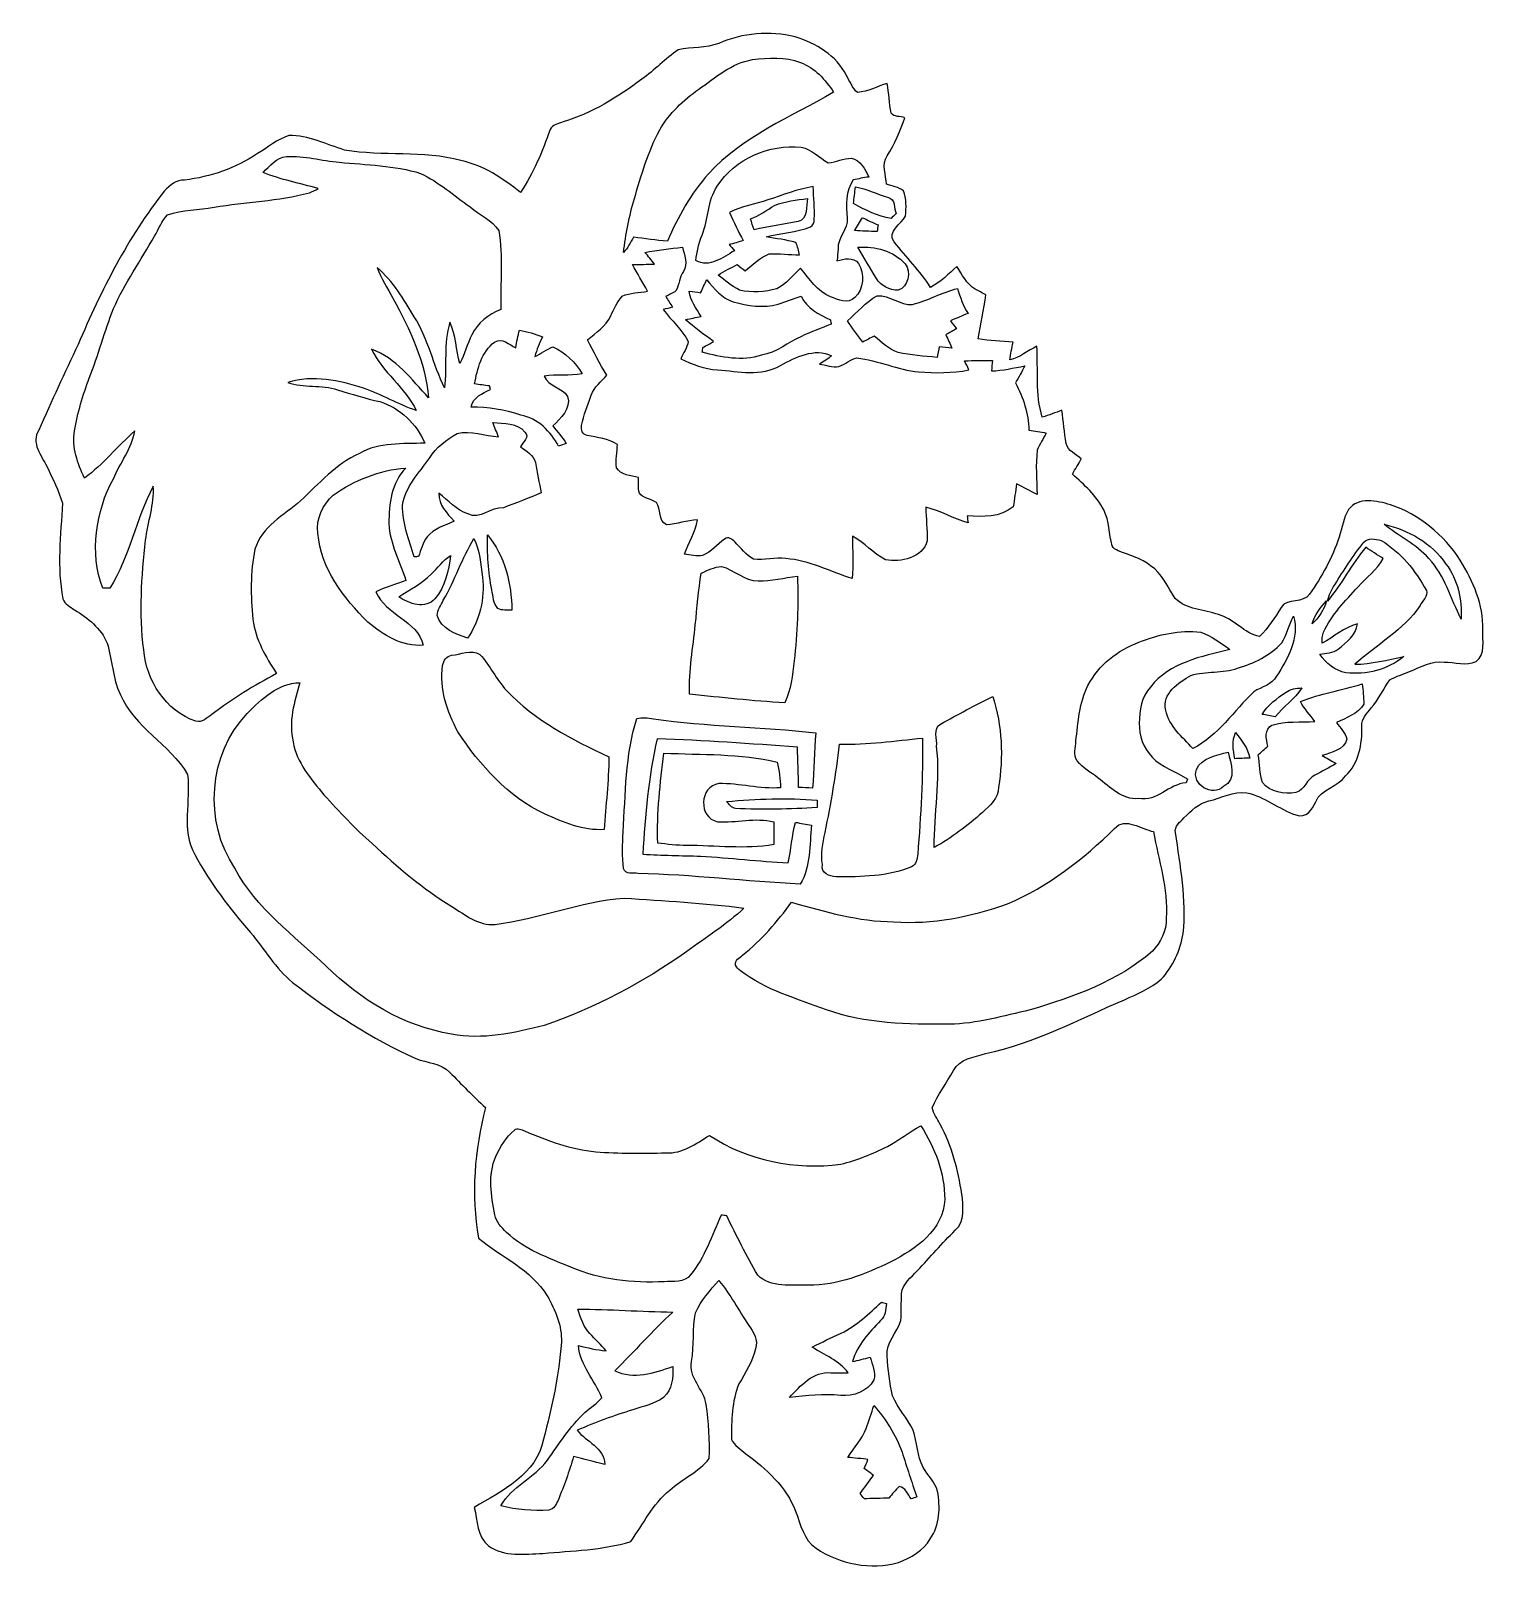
# Model space of a CAD drawing. Header units: centimetres. Extents: x -14.6 to 15, y -15.5 to 15.7.
import ezdxf

# ---------------------------------------------------------------- set-up
doc = ezdxf.new("R2010")
doc.units = ezdxf.units.CM
doc.header["$MEASUREMENT"] = 0
doc.layers.add('Layer 1', color=7, linetype='Continuous')

msp = doc.modelspace()

# ---------------------------------------------------------------- linework, layer by layer
at = {"layer": 'Layer 1', "color": 251}
for points, knots in [([(-0.60396, 15.45272), (-0.1203, 15.6651), (0.43427, 15.70778), (0.94721, 15.58678), (0.94721, 15.58678), (1.36878, 15.45237), (1.78647, 15.20684), (1.99108, 14.79832), (1.99108, 14.79832), (2.06304, 14.68367), (2.10432, 14.54221), (2.21333, 14.45507), (2.21333, 14.45507), (2.42394, 14.47165), (2.61338, 14.57995), (2.81376, 14.63887), (2.81376, 14.63887), (2.85538, 14.44025), (2.85221, 14.23494), (2.89631, 14.03738), (2.89631, 14.03738), (2.95557, 13.9513), (3.08469, 13.97529), (3.17465, 13.94389), (3.17465, 13.94389), (3.0801, 13.67367), (2.96545, 13.41049), (2.81552, 13.16637), (2.81552, 13.16637), (2.69981, 12.99669), (2.79365, 12.77902), (2.8007, 12.59205), (2.8007, 12.59205), (2.91606, 12.55113), (3.04871, 12.53878), (3.14572, 12.45835), (3.14572, 12.45835), (3.20992, 12.29889), (3.2064, 12.11404), (3.1877, 11.94611), (3.1877, 11.94611), (3.10762, 11.78631), (2.80776, 11.63214), (2.95557, 11.42083), (2.95557, 11.42083), (3.20252, 11.11391), (3.48509, 10.83381), (3.69888, 10.49937), (3.69888, 10.49937), (3.89961, 10.60873), (4.06541, 10.76995), (4.23086, 10.92553), (4.23086, 10.92553), (4.33599, 10.75902), (4.42489, 10.56252), (4.60516, 10.46445), (4.60516, 10.46445), (4.67572, 10.42317), (4.74874, 10.38684), (4.82106, 10.34874), (4.82106, 10.34874), (4.77837, 10.04958), (4.71558, 9.75431), (4.66654, 9.45656), (4.66654, 9.45656), (4.89902, 9.41317), (5.13644, 9.40858), (5.37175, 9.38636), (5.37175, 9.38636), (5.34564, 9.26712), (5.32236, 9.14682), (5.30472, 9.02582), (5.30472, 9.02582), (5.50757, 9.07662), (5.67196, 9.20785), (5.85223, 9.30557), (5.85223, 9.30557), (5.88892, 8.8265), (5.81766, 8.33049), (5.96477, 7.86483), (5.96477, 7.86483), (6.09988, 7.9054), (6.23147, 7.95761), (6.36482, 8.00347), (6.36482, 8.00347), (6.39374, 7.77946), (6.40962, 7.55297), (6.45301, 7.33107), (6.45301, 7.33107), (6.48335, 7.17515), (6.65057, 7.11341), (6.75781, 7.0171), (6.75781, 7.0171), (6.69854, 6.91339), (6.63716, 6.81143), (6.57789, 6.70807), (6.57789, 6.70807), (6.81567, 6.49182), (7.06579, 6.27204), (7.21184, 5.97958), (7.21184, 5.97958), (7.32966, 5.75486), (7.32296, 5.49416), (7.38117, 5.25251), (7.38117, 5.25251), (7.39881, 5.19642), (7.45949, 5.17384), (7.50852, 5.15126), (7.50852, 5.15126), (7.73112, 5.06236), (7.97595, 5.00486), (8.16504, 4.84858), (8.16504, 4.84858), (8.39999, 4.68524), (8.5157, 4.4136), (8.66457, 4.18042), (8.66457, 4.18042), (8.89635, 3.95358), (9.25054, 3.95887), (9.54087, 3.85657), (9.54087, 3.85657), (9.85273, 3.77649), (10.06228, 3.47063), (10.37731, 3.40995), (10.37731, 3.40995), (10.55441, 3.58352), (10.68529, 3.79554), (10.81758, 4.00332), (10.81758, 4.00332), (10.94281, 4.20546), (11.26208, 4.07035), (11.3919, 4.27038), (11.3919, 4.27038), (11.64061, 4.62809), (11.85616, 5.01438), (11.99303, 5.42925), (11.99303, 5.42925), (12.05653, 5.61446), (12.07488, 5.81978), (12.18353, 5.98664), (12.18353, 5.98664), (12.38532, 6.25687), (12.75786, 6.16338), (13.03549, 6.08647), (13.03549, 6.08647), (13.61793, 5.88927), (14.11781, 5.47617), (14.45189, 4.96323), (14.45189, 4.96323), (14.71189, 4.53637), (14.92462, 4.05659), (14.91015, 3.54647), (14.91015, 3.54647), (14.89463, 3.34151), (14.97859, 3.04447), (14.77186, 2.90371), (14.77186, 2.90371), (14.57007, 2.80247), (14.33936, 2.90089), (14.12628, 2.88996), (14.12628, 2.88996), (13.87228, 2.93053), (13.64897, 2.78659), (13.42178, 2.70298), (13.42178, 2.70298), (13.29231, 2.64054), (13.14662, 2.60844), (13.02491, 2.53153), (13.02491, 2.53153), (12.88909, 2.34668), (12.7949, 2.13395), (12.64285, 1.96003), (12.64285, 1.96003), (12.5603, 1.85067), (12.43965, 1.74272), (12.45306, 1.59173), (12.45306, 1.59173), (12.4647, 1.23014), (12.39449, 0.83961), (12.12003, 0.57997), (12.12003, 0.57997), (11.96058, 0.35701), (11.63002, 0.31997), (11.51714, 0.05786), (11.51714, 0.05786), (11.4487, -0.10548), (11.3217, -0.28716), (11.11003, -0.2092), (11.11003, -0.2092), (10.76607, -0.09454), (10.47856, 0.16545), (10.11731, 0.23671), (10.11731, 0.23671), (9.84462, 0.28681), (9.60296, 0.12524), (9.34473, 0.07303), (9.34473, 0.07303), (9.13977, 0.02646), (8.98772, -0.12982), (8.84202, -0.27023), (8.84202, -0.27023), (8.76582, -0.35525), (8.63917, -0.43709), (8.67163, -0.56903), (8.67163, -0.56903), (8.76617, -1.24742), (8.89847, -1.92899), (8.82509, -2.61726), (8.82509, -2.61726), (8.77111, -2.96086), (8.61483, -3.29036), (8.37988, -3.54683), (8.37988, -3.54683), (8.16222, -3.7338), (7.89305, -3.85022), (7.63164, -3.96275), (7.63164, -3.96275), (6.70631, -4.3621), (5.80531, -4.84611), (4.81118, -5.05672), (4.81118, -5.05672), (4.58611, -5.13221), (4.28025, -5.15726), (4.16137, -5.39821), (4.16137, -5.39821), (4.01955, -5.65291), (3.84916, -5.89174), (3.72674, -6.15703), (3.72674, -6.15703), (3.76026, -6.27415), (3.83222, -6.37611), (3.88691, -6.48511), (3.88691, -6.48511), (4.13526, -6.92185), (4.24744, -7.41856), (4.33493, -7.90822), (4.33493, -7.90822), (4.35151, -8.14599), (4.41078, -8.46702), (4.19947, -8.64376), (4.19947, -8.64376), (3.92924, -8.90341), (3.68476, -9.1881), (3.42971, -9.46256), (3.42971, -9.46256), (3.30412, -9.59908), (3.12843, -9.72679), (3.10868, -9.92681), (3.10868, -9.92681), (3.09809, -10.10991), (3.10903, -10.2937), (3.0928, -10.4775), (3.0928, -10.4775), (3.01731, -10.72374), (2.78412, -10.91882), (2.81587, -11.19505), (2.81587, -11.19505), (2.82998, -11.46739), (2.86773, -11.73868), (2.92559, -12.00538), (2.92559, -12.00538), (3.03001, -12.2555), (3.22227, -12.45764), (3.34292, -12.69965), (3.34292, -12.69965), (3.42441, -12.94765), (3.42089, -13.22317), (3.54965, -13.45636), (3.54965, -13.45636), (3.63679, -13.62251), (3.78777, -13.75516), (3.83893, -13.94001), (3.83893, -13.94001), (3.8929, -14.26245), (3.89396, -14.63216), (3.68829, -14.90557), (3.68829, -14.90557), (3.55177, -15.14757), (3.29459, -15.29009), (3.04341, -15.3864), (3.04341, -15.3864), (2.47967, -15.54374), (1.85596, -15.41992), (1.37301, -15.09677), (1.37301, -15.09677), (1.11901, -14.9292), (1.05798, -14.61241), (0.95673, -14.34783), (0.95673, -14.34783), (0.76941, -13.85076), (0.3616, -13.48599), (-0.05468, -13.17872), (-0.05468, -13.17872), (-0.15981, -13.09158), (-0.28893, -13.01503), (-0.34749, -12.88697), (-0.34749, -12.88697), (-0.34608, -12.50985), (-0.34184, -12.1158), (-0.19368, -11.76232), (-0.19368, -11.76232), (-0.05927, -11.53513), (0.08079, -11.30794), (0.1457, -11.04865), (0.1457, -11.04865), (0.20038, -10.87155), (0.10195, -10.71033), (0.00741, -10.57275), (0.00741, -10.57275), (-0.19791, -10.27077), (-0.36971, -9.94657), (-0.60078, -9.66223), (-0.60078, -9.66223), (-0.77788, -9.86367), (-0.96873, -10.06792), (-1.07527, -10.31769), (-1.07527, -10.31769), (-1.14194, -10.64084), (-1.09961, -10.9788), (-1.15711, -11.30512), (-1.15711, -11.30512), (-1.22132, -11.63179), (-0.91017, -11.86956), (-0.85654, -12.17683), (-0.85654, -12.17683), (-0.80821, -12.5409), (-0.77999, -12.91026), (-0.79975, -13.27785), (-0.79975, -13.27785), (-1.00753, -13.55443), (-1.35079, -13.68566), (-1.59985, -13.92202), (-1.59985, -13.92202), (-1.94557, -14.20001), (-2.13889, -14.60994), (-2.39007, -14.96342), (-2.39007, -14.96342), (-2.96651, -15.13381), (-3.57893, -15.14969), (-4.17548, -15.20119), (-4.17548, -15.20119), (-4.54413, -15.21636), (-4.95688, -15.28127), (-5.27579, -15.04738), (-5.27579, -15.04738), (-5.51709, -14.86852), (-5.49769, -14.53056), (-5.56895, -14.2681), (-5.56895, -14.2681), (-5.00486, -13.93543), (-4.30036, -13.59676), (-4.16066, -12.88415), (-4.16066, -12.88415), (-3.99591, -12.23786), (-3.8414, -11.58381), (-3.79977, -10.916), (-3.79977, -10.916), (-3.78319, -10.58016), (-3.9243, -10.26089), (-4.08552, -9.97444), (-4.08552, -9.97444), (-4.41149, -9.43786), (-5.01897, -9.18704), (-5.48252, -8.79969), (-5.48252, -8.79969), (-5.63704, -7.92621), (-5.56084, -7.01075), (-5.33964, -6.15174), (-5.33964, -6.15174), (-5.59294, -5.92243), (-5.82754, -5.67408), (-6.06919, -5.43313), (-6.06919, -5.43313), (-6.24981, -5.24722), (-6.52216, -5.2451), (-6.75076, -5.15655), (-6.75076, -5.15655), (-7.64928, -4.75403), (-8.48113, -4.21499), (-9.25548, -3.60962), (-9.25548, -3.60962), (-9.60684, -3.33058), (-9.82557, -2.93405), (-10.11202, -2.5968), (-10.11202, -2.5968), (-10.53677, -2.10573), (-10.93682, -1.58644), (-11.24232, -1.01141), (-11.24232, -1.01141), (-11.52984, -0.51506), (-11.31605, 0.0762), (-11.38943, 0.60995), (-11.38943, 0.60995), (-11.74715, 1.23472), (-12.47599, 1.55963), (-12.75644, 2.23908), (-12.75644, 2.23908), (-12.91414, 2.5654), (-12.91625, 2.93546), (-13.02032, 3.27731), (-13.02032, 3.27731), (-13.14732, 3.57505), (-13.41261, 3.78883), (-13.68249, 3.95323), (-13.68249, 3.95323), (-13.76998, 4.01567), (-13.88639, 4.06471), (-13.92061, 4.17548), (-13.92061, 4.17548), (-14.04444, 4.81647), (-13.96153, 5.47088), (-13.93014, 6.1154), (-13.93014, 6.1154), (-14.00104, 6.37434), (-14.13157, 6.61388), (-14.24199, 6.85765), (-14.24199, 6.85765), (-14.35559, 7.08096), (-14.57184, 7.34377), (-14.41097, 7.60236), (-14.41097, 7.60236), (-14.14745, 8.18233), (-13.88639, 8.76371), (-13.61087, 9.33803), (-13.61087, 9.33803), (-13.14062, 10.43622), (-12.60228, 11.51784), (-11.85721, 12.4587), (-11.85721, 12.4587), (-11.74715, 12.56912), (-11.61909, 12.68942), (-11.44834, 12.67777), (-11.44834, 12.67777), (-10.92235, 12.73986), (-10.40906, 12.91943), (-9.96774, 13.2147), (-9.96774, 13.2147), (-9.75536, 13.335), (-9.56769, 13.51174), (-9.32991, 13.57983), (-9.32991, 13.57983), (-8.9348, 13.59147), (-8.57038, 13.39885), (-8.20103, 13.28737), (-8.20103, 13.28737), (-7.42033, 13.14662), (-6.60929, 13.28667), (-5.83812, 13.07183), (-5.83812, 13.07183), (-5.38198, 12.97834), (-4.98828, 12.71446), (-4.63127, 12.4273), (-4.63127, 12.4273), (-4.36527, 12.81853), (-4.18183, 13.25704), (-4.02802, 13.70189), (-4.02802, 13.70189), (-3.98604, 13.80737), (-3.8548, 13.81689), (-3.76343, 13.85852), (-3.76343, 13.85852), (-3.17853, 14.03632), (-2.65254, 14.35982), (-2.16641, 14.72424), (-2.16641, 14.72424), (-1.90571, 14.90486), (-1.69157, 15.14546), (-1.42522, 15.31867), (-1.42522, 15.31867), (-1.15641, 15.38358), (-0.86642, 15.34901), (-0.60396, 15.45272), (-0.60396, 15.45272), (-0.60396, 15.45272), (-0.60396, 15.45272), (-0.60396, 15.45272)], [0, 0, 0, 0, 0.00833333, 0.00833333, 0.00833333, 0.00833333, 0.01666667, 0.01666667, 0.01666667, 0.01666667, 0.025, 0.025, 0.025, 0.025, 0.03333333, 0.03333333, 0.03333333, 0.03333333, 0.04166667, 0.04166667, 0.04166667, 0.04166667, 0.05, 0.05, 0.05, 0.05, 0.05833333, 0.05833333, 0.05833333, 0.05833333, 0.06666667, 0.06666667, 0.06666667, 0.06666667, 0.075, 0.075, 0.075, 0.075, 0.08333333, 0.08333333, 0.08333333, 0.08333333, 0.09166667, 0.09166667, 0.09166667, 0.09166667, 0.1, 0.1, 0.1, 0.1, 0.10833333, 0.10833333, 0.10833333, 0.10833333, 0.11666667, 0.11666667, 0.11666667, 0.11666667, 0.125, 0.125, 0.125, 0.125, 0.13333333, 0.13333333, 0.13333333, 0.13333333, 0.14166667, 0.14166667, 0.14166667, 0.14166667, 0.15, 0.15, 0.15, 0.15, 0.15833333, 0.15833333, 0.15833333, 0.15833333, 0.16666667, 0.16666667, 0.16666667, 0.16666667, 0.175, 0.175, 0.175, 0.175, 0.18333333, 0.18333333, 0.18333333, 0.18333333, 0.19166667, 0.19166667, 0.19166667, 0.19166667, 0.2, 0.2, 0.2, 0.2, 0.20833333, 0.20833333, 0.20833333, 0.20833333, 0.21666667, 0.21666667, 0.21666667, 0.21666667, 0.225, 0.225, 0.225, 0.225, 0.23333333, 0.23333333, 0.23333333, 0.23333333, 0.24166667, 0.24166667, 0.24166667, 0.24166667, 0.25, 0.25, 0.25, 0.25, 0.25833333, 0.25833333, 0.25833333, 0.25833333, 0.26666667, 0.26666667, 0.26666667, 0.26666667, 0.275, 0.275, 0.275, 0.275, 0.28333333, 0.28333333, 0.28333333, 0.28333333, 0.29166667, 0.29166667, 0.29166667, 0.29166667, 0.3, 0.3, 0.3, 0.3, 0.30833333, 0.30833333, 0.30833333, 0.30833333, 0.31666667, 0.31666667, 0.31666667, 0.31666667, 0.325, 0.325, 0.325, 0.325, 0.33333333, 0.33333333, 0.33333333, 0.33333333, 0.34166667, 0.34166667, 0.34166667, 0.34166667, 0.35, 0.35, 0.35, 0.35, 0.35833333, 0.35833333, 0.35833333, 0.35833333, 0.36666667, 0.36666667, 0.36666667, 0.36666667, 0.375, 0.375, 0.375, 0.375, 0.38333333, 0.38333333, 0.38333333, 0.38333333, 0.39166667, 0.39166667, 0.39166667, 0.39166667, 0.4, 0.4, 0.4, 0.4, 0.40833333, 0.40833333, 0.40833333, 0.40833333, 0.41666667, 0.41666667, 0.41666667, 0.41666667, 0.425, 0.425, 0.425, 0.425, 0.43333333, 0.43333333, 0.43333333, 0.43333333, 0.44166667, 0.44166667, 0.44166667, 0.44166667, 0.45, 0.45, 0.45, 0.45, 0.45833333, 0.45833333, 0.45833333, 0.45833333, 0.46666667, 0.46666667, 0.46666667, 0.46666667, 0.475, 0.475, 0.475, 0.475, 0.48333333, 0.48333333, 0.48333333, 0.48333333, 0.49166667, 0.49166667, 0.49166667, 0.49166667, 0.5, 0.5, 0.5, 0.5, 0.50833333, 0.50833333, 0.50833333, 0.50833333, 0.51666667, 0.51666667, 0.51666667, 0.51666667, 0.525, 0.525, 0.525, 0.525, 0.53333333, 0.53333333, 0.53333333, 0.53333333, 0.54166667, 0.54166667, 0.54166667, 0.54166667, 0.55, 0.55, 0.55, 0.55, 0.55833333, 0.55833333, 0.55833333, 0.55833333, 0.56666667, 0.56666667, 0.56666667, 0.56666667, 0.575, 0.575, 0.575, 0.575, 0.58333333, 0.58333333, 0.58333333, 0.58333333, 0.59166667, 0.59166667, 0.59166667, 0.59166667, 0.6, 0.6, 0.6, 0.6, 0.60833333, 0.60833333, 0.60833333, 0.60833333, 0.61666667, 0.61666667, 0.61666667, 0.61666667, 0.625, 0.625, 0.625, 0.625, 0.63333333, 0.63333333, 0.63333333, 0.63333333, 0.64166667, 0.64166667, 0.64166667, 0.64166667, 0.65, 0.65, 0.65, 0.65, 0.65833333, 0.65833333, 0.65833333, 0.65833333, 0.66666667, 0.66666667, 0.66666667, 0.66666667, 0.675, 0.675, 0.675, 0.675, 0.68333333, 0.68333333, 0.68333333, 0.68333333, 0.69166667, 0.69166667, 0.69166667, 0.69166667, 0.7, 0.7, 0.7, 0.7, 0.70833333, 0.70833333, 0.70833333, 0.70833333, 0.71666667, 0.71666667, 0.71666667, 0.71666667, 0.725, 0.725, 0.725, 0.725, 0.73333333, 0.73333333, 0.73333333, 0.73333333, 0.74166667, 0.74166667, 0.74166667, 0.74166667, 0.75, 0.75, 0.75, 0.75, 0.75833333, 0.75833333, 0.75833333, 0.75833333, 0.76666667, 0.76666667, 0.76666667, 0.76666667, 0.775, 0.775, 0.775, 0.775, 0.78333333, 0.78333333, 0.78333333, 0.78333333, 0.79166667, 0.79166667, 0.79166667, 0.79166667, 0.8, 0.8, 0.8, 0.8, 0.80833333, 0.80833333, 0.80833333, 0.80833333, 0.81666667, 0.81666667, 0.81666667, 0.81666667, 0.825, 0.825, 0.825, 0.825, 0.83333333, 0.83333333, 0.83333333, 0.83333333, 0.84166667, 0.84166667, 0.84166667, 0.84166667, 0.85, 0.85, 0.85, 0.85, 0.85833333, 0.85833333, 0.85833333, 0.85833333, 0.86666667, 0.86666667, 0.86666667, 0.86666667, 0.875, 0.875, 0.875, 0.875, 0.88333333, 0.88333333, 0.88333333, 0.88333333, 0.89166667, 0.89166667, 0.89166667, 0.89166667, 0.9, 0.9, 0.9, 0.9, 0.90833333, 0.90833333, 0.90833333, 0.90833333, 0.91666667, 0.91666667, 0.91666667, 0.91666667, 0.925, 0.925, 0.925, 0.925, 0.93333333, 0.93333333, 0.93333333, 0.93333333, 0.94166667, 0.94166667, 0.94166667, 0.94166667, 0.95, 0.95, 0.95, 0.95, 0.95833333, 0.95833333, 0.95833333, 0.95833333, 0.96666667, 0.96666667, 0.96666667, 0.96666667, 0.975, 0.975, 0.975, 0.975, 0.98333333, 0.98333333, 0.98333333, 0.98333333, 1, 1, 1, 1]), ([(0.0829, 15.12323), (-0.34008, 15.05479), (-0.67028, 14.76057), (-1.0093, 14.52245), (-1.0093, 14.52245), (-1.32362, 14.30267), (-1.60973, 14.02962), (-1.80128, 13.69448), (-1.80128, 13.69448), (-2.04329, 13.25845), (-2.17417, 12.77408), (-2.31704, 12.29995), (-2.31704, 12.29995), (-2.42217, 11.94223), (-2.49167, 11.5757), (-2.53788, 11.20563), (-2.53788, 11.20563), (-2.45392, 11.29806), (-2.3936, 11.40707), (-2.33468, 11.51608), (-2.33468, 11.51608), (-2.10503, 11.48891), (-1.87643, 11.45434), (-1.64606, 11.43741), (-1.64606, 11.43741), (-1.43298, 11.92883), (-1.17122, 12.40508), (-0.81033, 12.80477), (-0.81033, 12.80477), (-0.11818, 13.5636), (0.85549, 13.95765), (1.72932, 14.45966), (1.72932, 14.45966), (1.56034, 14.71189), (1.34937, 14.95954), (1.0541, 15.06361), (1.0541, 15.06361), (0.74542, 15.18602), (0.40464, 15.15992), (0.0829, 15.12323), (0.0829, 15.12323), (0.0829, 15.12323), (0.0829, 15.12323), (0.0829, 15.12323)], [0, 0, 0, 0, 0.08333333, 0.08333333, 0.08333333, 0.08333333, 0.16666667, 0.16666667, 0.16666667, 0.16666667, 0.25, 0.25, 0.25, 0.25, 0.33333333, 0.33333333, 0.33333333, 0.33333333, 0.41666667, 0.41666667, 0.41666667, 0.41666667, 0.5, 0.5, 0.5, 0.5, 0.58333333, 0.58333333, 0.58333333, 0.58333333, 0.66666667, 0.66666667, 0.66666667, 0.66666667, 0.75, 0.75, 0.75, 0.75, 0.83333333, 0.83333333, 0.83333333, 0.83333333, 1, 1, 1, 1]), ([(-9.3786, 13.15367), (-9.58321, 13.13815), (-9.71832, 12.96352), (-9.85414, 12.83123), (-9.85414, 12.83123), (-9.49431, 12.68412), (-9.10943, 12.61286), (-8.73654, 12.50668), (-8.73654, 12.50668), (-8.7944, 12.47352), (-8.85155, 12.43753), (-8.91611, 12.41954), (-8.91611, 12.41954), (-9.54899, 12.25303), (-10.20657, 12.23292), (-10.84968, 12.12532), (-10.84968, 12.12532), (-11.16436, 12.07276), (-11.4935, 12.07735), (-11.79583, 11.97116), (-11.79583, 11.97116), (-11.92107, 11.85298), (-11.96869, 11.67836), (-12.06253, 11.53724), (-12.06253, 11.53724), (-12.33099, 11.043), (-12.66719, 10.58651), (-12.89085, 10.06863), (-12.89085, 10.06863), (-13.07606, 9.60543), (-13.20306, 9.12177), (-13.3858, 8.65822), (-13.3858, 8.65822), (-13.51245, 8.31003), (-13.62569, 7.95337), (-13.68319, 7.58684), (-13.68319, 7.58684), (-13.73928, 7.25099), (-13.62216, 6.92538), (-13.48034, 6.62764), (-13.48034, 6.62764), (-13.10111, 6.90421), (-12.81007, 7.2771), (-12.46011, 7.58472), (-12.46011, 7.58472), (-12.5222, 7.22947), (-12.75574, 6.94126), (-12.89473, 6.61529), (-12.89473, 6.61529), (-13.25563, 5.94466), (-13.38086, 5.11493), (-13.11134, 4.39173), (-13.11134, 4.39173), (-13.06301, 4.39244), (-13.01433, 4.39314), (-12.96564, 4.39349), (-12.96564, 4.39349), (-12.567, 5.03661), (-12.43506, 5.79755), (-12.0844, 6.46218), (-12.0844, 6.46218), (-12.06077, 6.09177), (-12.19482, 5.73229), (-12.24139, 5.36787), (-12.24139, 5.36787), (-12.32323, 4.62844), (-12.37474, 3.87879), (-12.27843, 3.13761), (-12.27843, 3.13761), (-12.22798, 2.51319), (-11.82688, 1.90077), (-11.22257, 1.68981), (-11.22257, 1.68981), (-11.09557, 1.65664), (-10.99291, 1.76565), (-10.89413, 1.82704), (-10.89413, 1.82704), (-10.48244, 2.14489), (-10.03829, 2.41547), (-9.58074, 2.66206), (-9.58074, 2.66206), (-9.80052, 2.9972), (-10.01536, 3.35386), (-10.06016, 3.76096), (-10.06016, 3.76096), (-10.10814, 4.23263), (-10.12014, 4.71664), (-10.01995, 5.18266), (-10.01995, 5.18266), (-9.8866, 5.64056), (-9.42799, 5.87269), (-9.09355, 6.16585), (-9.09355, 6.16585), (-8.72102, 6.51439), (-8.37459, 6.91303), (-7.90081, 7.12893), (-7.90081, 7.12893), (-7.50182, 7.36318), (-7.0164, 7.31308), (-6.57437, 7.33954), (-6.57437, 7.33954), (-6.74299, 7.73007), (-7.07319, 8.05462), (-7.48383, 8.17915), (-7.48383, 8.17915), (-7.77346, 8.24406), (-8.05709, 8.33296), (-8.34178, 8.41692), (-8.34178, 8.41692), (-8.6674, 8.53828), (-9.03111, 8.4455), (-9.35531, 8.57074), (-9.35531, 8.57074), (-8.84414, 8.72278), (-8.3058, 8.61589), (-7.81332, 8.44938), (-7.81332, 8.44938), (-7.44643, 8.3252), (-7.11165, 8.12518), (-6.74582, 7.99888), (-6.74582, 7.99888), (-6.97159, 8.46914), (-7.42703, 8.77323), (-7.65175, 9.24172), (-7.65175, 9.24172), (-7.15469, 9.06745), (-6.83895, 8.62824), (-6.49429, 8.25923), (-6.49429, 8.25923), (-6.55814, 8.98172), (-6.87493, 9.65129), (-7.2203, 10.27853), (-7.2203, 10.27853), (-7.32825, 10.4842), (-7.46231, 10.67788), (-7.5378, 10.89907), (-7.5378, 10.89907), (-7.21536, 10.62637), (-7.00299, 10.25701), (-6.78568, 9.90177), (-6.78568, 9.90177), (-6.50452, 9.45586), (-6.39868, 8.92951), (-6.17326, 8.45714), (-6.17326, 8.45714), (-6.11152, 8.89952), (-6.2043, 9.35743), (-6.06178, 9.78923), (-6.06178, 9.78923), (-5.93866, 9.52535), (-5.94148, 9.22726), (-5.85788, 8.95209), (-5.85788, 8.95209), (-5.76686, 9.14259), (-5.70689, 9.34614), (-5.61834, 9.5377), (-5.61834, 9.5377), (-5.50016, 9.77935), (-5.27332, 9.94551), (-5.03026, 10.04852), (-5.03026, 10.04852), (-5.04155, 10.58263), (-4.97805, 11.12732), (-5.06871, 11.65542), (-5.06871, 11.65542), (-5.2137, 11.86074), (-5.45818, 11.97398), (-5.65009, 12.13132), (-5.65009, 12.13132), (-5.98205, 12.36274), (-6.28721, 12.64003), (-6.65656, 12.81183), (-6.65656, 12.81183), (-7.19102, 12.97764), (-7.75547, 12.98469), (-8.30756, 13.03902), (-8.30756, 13.03902), (-8.66563, 13.07006), (-9.017, 13.17413), (-9.3786, 13.15367), (-9.3786, 13.15367), (-9.3786, 13.15367), (-9.3786, 13.15367), (-9.3786, 13.15367)], [0, 0, 0, 0, 0.0212766, 0.0212766, 0.0212766, 0.0212766, 0.04255319, 0.04255319, 0.04255319, 0.04255319, 0.06382979, 0.06382979, 0.06382979, 0.06382979, 0.08510638, 0.08510638, 0.08510638, 0.08510638, 0.10638298, 0.10638298, 0.10638298, 0.10638298, 0.12765957, 0.12765957, 0.12765957, 0.12765957, 0.14893617, 0.14893617, 0.14893617, 0.14893617, 0.17021277, 0.17021277, 0.17021277, 0.17021277, 0.19148936, 0.19148936, 0.19148936, 0.19148936, 0.21276596, 0.21276596, 0.21276596, 0.21276596, 0.23404255, 0.23404255, 0.23404255, 0.23404255, 0.25531915, 0.25531915, 0.25531915, 0.25531915, 0.27659574, 0.27659574, 0.27659574, 0.27659574, 0.29787234, 0.29787234, 0.29787234, 0.29787234, 0.31914894, 0.31914894, 0.31914894, 0.31914894, 0.34042553, 0.34042553, 0.34042553, 0.34042553, 0.36170213, 0.36170213, 0.36170213, 0.36170213, 0.38297872, 0.38297872, 0.38297872, 0.38297872, 0.40425532, 0.40425532, 0.40425532, 0.40425532, 0.42553191, 0.42553191, 0.42553191, 0.42553191, 0.44680851, 0.44680851, 0.44680851, 0.44680851, 0.46808511, 0.46808511, 0.46808511, 0.46808511, 0.4893617, 0.4893617, 0.4893617, 0.4893617, 0.5106383, 0.5106383, 0.5106383, 0.5106383, 0.53191489, 0.53191489, 0.53191489, 0.53191489, 0.55319149, 0.55319149, 0.55319149, 0.55319149, 0.57446809, 0.57446809, 0.57446809, 0.57446809, 0.59574468, 0.59574468, 0.59574468, 0.59574468, 0.61702128, 0.61702128, 0.61702128, 0.61702128, 0.63829787, 0.63829787, 0.63829787, 0.63829787, 0.65957447, 0.65957447, 0.65957447, 0.65957447, 0.68085106, 0.68085106, 0.68085106, 0.68085106, 0.70212766, 0.70212766, 0.70212766, 0.70212766, 0.72340426, 0.72340426, 0.72340426, 0.72340426, 0.74468085, 0.74468085, 0.74468085, 0.74468085, 0.76595745, 0.76595745, 0.76595745, 0.76595745, 0.78723404, 0.78723404, 0.78723404, 0.78723404, 0.80851064, 0.80851064, 0.80851064, 0.80851064, 0.82978723, 0.82978723, 0.82978723, 0.82978723, 0.85106383, 0.85106383, 0.85106383, 0.85106383, 0.87234043, 0.87234043, 0.87234043, 0.87234043, 0.89361702, 0.89361702, 0.89361702, 0.89361702, 0.91489362, 0.91489362, 0.91489362, 0.91489362, 0.93617021, 0.93617021, 0.93617021, 0.93617021, 0.95744681, 0.95744681, 0.95744681, 0.95744681, 1, 1, 1, 1]), ([(-0.63324, 12.55466), (-0.83397, 12.25867), (-0.81421, 11.88544), (-0.94051, 11.56088), (-0.94051, 11.56088), (-1.00753, 11.39507), (-1.05022, 11.22045), (-1.06962, 11.04265), (-1.06962, 11.04265), (-0.79481, 10.88849), (-0.51329, 11.10827), (-0.28469, 11.24338), (-0.28469, 11.24338), (-0.32068, 11.28466), (-0.35666, 11.32558), (-0.39299, 11.36615), (-0.39299, 11.36615), (-0.29739, 11.39119), (-0.20214, 11.41906), (-0.1076, 11.4487), (-0.1076, 11.4487), (-0.20638, 11.63496), (-0.30268, 11.82299), (-0.38347, 12.01808), (-0.38347, 12.01808), (-0.14217, 12.15037), (0.13335, 12.18988), (0.39264, 12.27384), (0.39264, 12.27384), (0.69674, 12.37121), (0.99448, 12.49362), (1.31127, 12.54548), (1.31127, 12.54548), (1.3268, 12.32535), (1.34585, 12.10486), (1.33632, 11.88402), (1.33632, 11.88402), (1.33138, 11.82617), (1.31904, 11.75385), (1.25906, 11.7281), (1.25906, 11.7281), (0.97014, 11.61415), (0.65511, 11.6078), (0.35807, 11.5249), (0.35807, 11.5249), (0.55915, 11.48609), (0.76729, 11.46986), (0.96308, 11.40707), (0.96308, 11.40707), (0.99554, 11.32699), (1.01988, 11.24373), (1.03576, 11.15766), (1.03576, 11.15766), (0.83079, 11.16189), (0.62653, 11.19082), (0.42122, 11.17706), (0.42122, 11.17706), (0.23566, 11.10086), (0.08431, 10.96081), (-0.06985, 10.83663), (-0.06985, 10.83663), (-0.12347, 10.8772), (-0.17568, 10.91988), (-0.22789, 10.96222), (-0.22789, 10.96222), (-0.35878, 10.89519), (-0.49177, 10.83134), (-0.61242, 10.74667), (-0.61242, 10.74667), (-0.47801, 10.63272), (-0.3369, 10.52407), (-0.18062, 10.44081), (-0.18062, 10.44081), (0.06703, 10.38613), (0.33267, 10.39989), (0.57644, 10.46903), (0.57644, 10.46903), (0.76694, 10.56746), (0.89888, 10.74561), (1.05692, 10.88566), (1.05692, 10.88566), (1.23896, 10.67435), (1.39312, 10.41471), (1.66687, 10.30993), (1.66687, 10.30993), (1.81681, 10.24396), (2.02283, 10.15824), (2.16217, 10.29017), (2.16217, 10.29017), (2.34033, 10.46339), (2.36255, 10.7763), (2.23308, 10.98233), (2.23308, 10.98233), (2.13042, 11.1312), (1.94028, 11.0744), (1.79634, 11.03665), (1.79634, 11.03665), (1.80728, 11.1185), (1.81575, 11.20105), (1.81751, 11.2836), (1.81751, 11.2836), (1.80975, 11.50761), (2.02318, 11.67553), (2.00589, 11.90343), (2.00589, 11.90343), (1.96815, 12.17048), (1.97732, 12.44882), (2.12443, 12.68518), (2.12443, 12.68518), (2.23344, 12.70282), (2.33257, 12.72293), (2.44546, 12.73916), (2.44546, 12.73916), (2.36573, 12.89156), (2.27365, 13.08382), (2.08844, 13.12122), (2.08844, 13.12122), (1.92864, 13.11592), (1.778, 13.04607), (1.61996, 13.02738), (1.61996, 13.02738), (1.43969, 13.13462), (1.28164, 13.29866), (1.07174, 13.34699), (1.07174, 13.34699), (0.42192, 13.40732), (-0.27728, 13.11169), (-0.63324, 12.55466), (-0.63324, 12.55466), (-0.63324, 12.55466), (-0.63324, 12.55466), (-0.63324, 12.55466)], [0, 0, 0, 0, 0.02941176, 0.02941176, 0.02941176, 0.02941176, 0.05882353, 0.05882353, 0.05882353, 0.05882353, 0.08823529, 0.08823529, 0.08823529, 0.08823529, 0.11764706, 0.11764706, 0.11764706, 0.11764706, 0.14705882, 0.14705882, 0.14705882, 0.14705882, 0.17647059, 0.17647059, 0.17647059, 0.17647059, 0.20588235, 0.20588235, 0.20588235, 0.20588235, 0.23529412, 0.23529412, 0.23529412, 0.23529412, 0.26470588, 0.26470588, 0.26470588, 0.26470588, 0.29411765, 0.29411765, 0.29411765, 0.29411765, 0.32352941, 0.32352941, 0.32352941, 0.32352941, 0.35294118, 0.35294118, 0.35294118, 0.35294118, 0.38235294, 0.38235294, 0.38235294, 0.38235294, 0.41176471, 0.41176471, 0.41176471, 0.41176471, 0.44117647, 0.44117647, 0.44117647, 0.44117647, 0.47058824, 0.47058824, 0.47058824, 0.47058824, 0.5, 0.5, 0.5, 0.5, 0.52941176, 0.52941176, 0.52941176, 0.52941176, 0.55882353, 0.55882353, 0.55882353, 0.55882353, 0.58823529, 0.58823529, 0.58823529, 0.58823529, 0.61764706, 0.61764706, 0.61764706, 0.61764706, 0.64705882, 0.64705882, 0.64705882, 0.64705882, 0.67647059, 0.67647059, 0.67647059, 0.67647059, 0.70588235, 0.70588235, 0.70588235, 0.70588235, 0.73529412, 0.73529412, 0.73529412, 0.73529412, 0.76470588, 0.76470588, 0.76470588, 0.76470588, 0.79411765, 0.79411765, 0.79411765, 0.79411765, 0.82352941, 0.82352941, 0.82352941, 0.82352941, 0.85294118, 0.85294118, 0.85294118, 0.85294118, 0.88235294, 0.88235294, 0.88235294, 0.88235294, 0.91176471, 0.91176471, 0.91176471, 0.91176471, 0.94117647, 0.94117647, 0.94117647, 0.94117647, 1, 1, 1, 1]), ([(2.17241, 12.53702), (2.15865, 12.42413), (2.14383, 12.31194), (2.1336, 12.1987), (2.1336, 12.1987), (2.37384, 12.06712), (2.61973, 11.93871), (2.89454, 11.89778), (2.89454, 11.89778), (2.92911, 11.93059), (2.96404, 11.96305), (2.99932, 11.9955), (2.99932, 11.9955), (2.94781, 12.09252), (2.98626, 12.29466), (2.83951, 12.32288), (2.83951, 12.32288), (2.61408, 12.38462), (2.40559, 12.50421), (2.17241, 12.53702), (2.17241, 12.53702), (2.17241, 12.53702), (2.17241, 12.53702), (2.17241, 12.53702)], [0, 0, 0, 0, 0.14285714, 0.14285714, 0.14285714, 0.14285714, 0.28571429, 0.28571429, 0.28571429, 0.28571429, 0.42857143, 0.42857143, 0.42857143, 0.42857143, 0.57142857, 0.57142857, 0.57142857, 0.57142857, 0.71428571, 0.71428571, 0.71428571, 0.71428571, 1, 1, 1, 1]), ([(0.52881, 12.16413), (0.37112, 12.06465), (0.21907, 11.95387), (0.04269, 11.88861), (0.04269, 11.88861), (0.06456, 11.81453), (0.08819, 11.7408), (0.11289, 11.66777), (0.11289, 11.66777), (0.40781, 11.74009), (0.71085, 11.77043), (1.00683, 11.83675), (1.00683, 11.83675), (1.21461, 11.87626), (1.16628, 12.16096), (1.2005, 12.30559), (1.2005, 12.30559), (0.97508, 12.26926), (0.74154, 12.25232), (0.52881, 12.16413), (0.52881, 12.16413), (0.52881, 12.16413), (0.52881, 12.16413), (0.52881, 12.16413)], [0, 0, 0, 0, 0.14285714, 0.14285714, 0.14285714, 0.14285714, 0.28571429, 0.28571429, 0.28571429, 0.28571429, 0.42857143, 0.42857143, 0.42857143, 0.42857143, 0.57142857, 0.57142857, 0.57142857, 0.57142857, 0.71428571, 0.71428571, 0.71428571, 0.71428571, 1, 1, 1, 1]), ([(2.31387, 11.91295), (2.25813, 11.82687), (2.20416, 11.73903), (2.15265, 11.65013), (2.15265, 11.65013), (2.30576, 11.64026), (2.45851, 11.63743), (2.61267, 11.63179), (2.61267, 11.63179), (2.61902, 11.67624), (2.62537, 11.72069), (2.63208, 11.76514), (2.63208, 11.76514), (2.52624, 11.81488), (2.42006, 11.86427), (2.31387, 11.91295), (2.31387, 11.91295), (2.31387, 11.91295), (2.31387, 11.91295), (2.31387, 11.91295)], [0, 0, 0, 0, 0.16666667, 0.16666667, 0.16666667, 0.16666667, 0.33333333, 0.33333333, 0.33333333, 0.33333333, 0.5, 0.5, 0.5, 0.5, 0.66666667, 0.66666667, 0.66666667, 0.66666667, 1, 1, 1, 1]), ([(-2.1015, 11.20951), (-2.03553, 11.13049), (-1.96991, 11.05041), (-1.90818, 10.96751), (-1.90818, 10.96751), (-2.05705, 10.96716), (-2.20557, 10.96645), (-2.35409, 10.96398), (-2.35409, 10.96398), (-2.26307, 10.77736), (-2.14489, 10.60591), (-2.04717, 10.42247), (-2.04717, 10.42247), (-2.21827, 10.38578), (-2.40383, 10.39636), (-2.56293, 10.32122), (-2.56293, 10.32122), (-2.66665, 10.2048), (-2.7305, 10.05981), (-2.79753, 9.92046), (-2.79753, 9.92046), (-2.89278, 9.70844), (-3.0988, 9.57827), (-3.26813, 9.43081), (-3.26813, 9.43081), (-3.13126, 9.19656), (-3.03213, 8.94186), (-2.87408, 8.7189), (-2.87408, 8.7189), (-2.98485, 8.58591), (-3.13619, 8.47866), (-3.1937, 8.30862), (-3.1937, 8.30862), (-3.26249, 8.10577), (-3.35209, 7.90681), (-3.38843, 7.69408), (-3.38843, 7.69408), (-3.40678, 7.61047), (-3.36797, 7.50923), (-3.27519, 7.49406), (-3.27519, 7.49406), (-3.06705, 7.44608), (-2.84551, 7.43338), (-2.66136, 7.31238), (-2.66136, 7.31238), (-2.66065, 7.15574), (-2.70439, 6.99558), (-2.6797, 6.8386), (-2.6797, 6.8386), (-2.59433, 6.67914), (-2.38725, 6.68443), (-2.23449, 6.63681), (-2.23449, 6.63681), (-2.21474, 6.52639), (-2.26519, 6.38104), (-2.18581, 6.28438), (-2.18581, 6.28438), (-2.0888, 6.2163), (-1.96991, 6.19266), (-1.86725, 6.13445), (-1.86725, 6.13445), (-1.77236, 5.99828), (-1.83656, 5.76333), (-1.66688, 5.67761), (-1.66688, 5.67761), (-1.45344, 5.68607), (-1.24919, 5.77427), (-1.0347, 5.77921), (-1.0347, 5.77921), (-1.07421, 5.5305), (-1.21461, 5.31566), (-1.30175, 5.08317), (-1.30175, 5.08317), (-1.17934, 5.07189), (-1.05375, 5.03061), (-0.93133, 5.05848), (-0.93133, 5.05848), (-0.75389, 5.12269), (-0.63747, 5.28285), (-0.48683, 5.38868), (-0.48683, 5.38868), (-0.39758, 5.45359), (-0.33302, 5.38198), (-0.27905, 5.33188), (-0.27905, 5.33188), (-0.15699, 5.20982), (-0.05115, 5.06342), (0.10513, 4.98263), (0.10513, 4.98263), (0.32032, 4.95441), (0.53975, 5.02849), (0.75671, 4.99251), (0.75671, 4.99251), (1.23261, 4.96147), (1.65735, 4.72863), (2.10397, 4.58576), (2.10397, 4.58576), (2.13713, 4.87116), (2.1082, 5.15867), (2.1142, 5.44513), (2.1142, 5.44513), (2.35444, 5.31319), (2.53894, 5.09764), (2.78095, 4.96958), (2.78095, 4.96958), (3.09774, 4.91596), (3.52778, 4.99745), (3.63044, 5.35517), (3.63044, 5.35517), (3.63502, 5.58236), (3.6001, 5.80778), (3.60186, 6.03497), (3.60186, 6.03497), (3.89961, 5.96194), (4.16701, 5.80602), (4.45876, 5.71571), (4.45876, 5.71571), (4.45241, 5.76545), (4.44641, 5.81448), (4.44006, 5.86387), (4.44006, 5.86387), (4.76391, 5.83494), (5.10857, 5.82789), (5.37527, 6.04449), (5.37527, 6.04449), (5.39962, 6.20007), (5.42255, 6.3567), (5.44477, 6.51263), (5.44477, 6.51263), (5.58377, 6.44137), (5.71782, 6.35917), (5.86105, 6.29532), (5.86105, 6.29532), (5.8547, 6.59518), (5.82366, 6.89681), (5.86422, 7.19561), (5.86422, 7.19561), (5.91185, 7.31696), (5.98523, 7.42703), (6.04732, 7.54168), (6.04732, 7.54168), (5.92949, 7.56285), (5.81025, 7.58155), (5.69313, 7.6013), (5.69313, 7.6013), (5.68466, 7.93785), (5.582, 8.26594), (5.41972, 8.55945), (5.41972, 8.55945), (5.48499, 8.67339), (5.55131, 8.78664), (5.60846, 8.90517), (5.60846, 8.90517), (5.38445, 8.86354), (5.16184, 8.8078), (4.93324, 8.80322), (4.93324, 8.80322), (4.93924, 8.87307), (4.9463, 8.94256), (4.95371, 9.01241), (4.95371, 9.01241), (4.76497, 9.01206), (4.57659, 9.01136), (4.38856, 9.01065), (4.38856, 9.01065), (4.41643, 8.9475), (4.44429, 8.88506), (4.47216, 8.82191), (4.47216, 8.82191), (4.13773, 8.75665), (3.79307, 8.75736), (3.45511, 8.78381), (3.45511, 8.78381), (3.02613, 8.82509), (2.62925, 9.01982), (2.20204, 9.0678), (2.20204, 9.0678), (2.06834, 9.04099), (1.96462, 8.93727), (1.83656, 8.89388), (1.83656, 8.89388), (1.70568, 8.86037), (1.57127, 8.93551), (1.4418, 8.93939), (1.4418, 8.93939), (1.52471, 8.99548), (1.61219, 9.04557), (1.68839, 9.11119), (1.68839, 9.11119), (1.33421, 9.27911), (0.96555, 9.08085), (0.64841, 8.91434), (0.64841, 8.91434), (0.2607, 8.68398), (-0.20743, 8.7944), (-0.62936, 8.82403), (-0.62936, 8.82403), (-0.89253, 8.84343), (-1.14124, 8.9341), (-1.37478, 9.05157), (-1.37478, 9.05157), (-1.32468, 9.16693), (-1.24566, 9.27206), (-1.22202, 9.39729), (-1.22202, 9.39729), (-1.35149, 9.64424), (-1.56563, 9.82733), (-1.73214, 10.04711), (-1.73214, 10.04711), (-1.66899, 10.0644), (-1.60514, 10.08098), (-1.54164, 10.09826), (-1.54164, 10.09826), (-1.58821, 10.17129), (-1.63583, 10.24326), (-1.68063, 10.31734), (-1.68063, 10.31734), (-1.61078, 10.35226), (-1.53388, 10.37872), (-1.47249, 10.42917), (-1.47249, 10.42917), (-1.40617, 10.5537), (-1.40406, 10.70575), (-1.32221, 10.82358), (-1.32221, 10.82358), (-1.21885, 10.96998), (-1.31057, 11.1573), (-1.33738, 11.31641), (-1.33738, 11.31641), (-1.59279, 11.28571), (-1.8482, 11.25432), (-2.1015, 11.20951), (-2.1015, 11.20951), (-2.1015, 11.20951), (-2.1015, 11.20951), (-2.1015, 11.20951)], [0, 0, 0, 0, 0.01666667, 0.01666667, 0.01666667, 0.01666667, 0.03333333, 0.03333333, 0.03333333, 0.03333333, 0.05, 0.05, 0.05, 0.05, 0.06666667, 0.06666667, 0.06666667, 0.06666667, 0.08333333, 0.08333333, 0.08333333, 0.08333333, 0.1, 0.1, 0.1, 0.1, 0.11666667, 0.11666667, 0.11666667, 0.11666667, 0.13333333, 0.13333333, 0.13333333, 0.13333333, 0.15, 0.15, 0.15, 0.15, 0.16666667, 0.16666667, 0.16666667, 0.16666667, 0.18333333, 0.18333333, 0.18333333, 0.18333333, 0.2, 0.2, 0.2, 0.2, 0.21666667, 0.21666667, 0.21666667, 0.21666667, 0.23333333, 0.23333333, 0.23333333, 0.23333333, 0.25, 0.25, 0.25, 0.25, 0.26666667, 0.26666667, 0.26666667, 0.26666667, 0.28333333, 0.28333333, 0.28333333, 0.28333333, 0.3, 0.3, 0.3, 0.3, 0.31666667, 0.31666667, 0.31666667, 0.31666667, 0.33333333, 0.33333333, 0.33333333, 0.33333333, 0.35, 0.35, 0.35, 0.35, 0.36666667, 0.36666667, 0.36666667, 0.36666667, 0.38333333, 0.38333333, 0.38333333, 0.38333333, 0.4, 0.4, 0.4, 0.4, 0.41666667, 0.41666667, 0.41666667, 0.41666667, 0.43333333, 0.43333333, 0.43333333, 0.43333333, 0.45, 0.45, 0.45, 0.45, 0.46666667, 0.46666667, 0.46666667, 0.46666667, 0.48333333, 0.48333333, 0.48333333, 0.48333333, 0.5, 0.5, 0.5, 0.5, 0.51666667, 0.51666667, 0.51666667, 0.51666667, 0.53333333, 0.53333333, 0.53333333, 0.53333333, 0.55, 0.55, 0.55, 0.55, 0.56666667, 0.56666667, 0.56666667, 0.56666667, 0.58333333, 0.58333333, 0.58333333, 0.58333333, 0.6, 0.6, 0.6, 0.6, 0.61666667, 0.61666667, 0.61666667, 0.61666667, 0.63333333, 0.63333333, 0.63333333, 0.63333333, 0.65, 0.65, 0.65, 0.65, 0.66666667, 0.66666667, 0.66666667, 0.66666667, 0.68333333, 0.68333333, 0.68333333, 0.68333333, 0.7, 0.7, 0.7, 0.7, 0.71666667, 0.71666667, 0.71666667, 0.71666667, 0.73333333, 0.73333333, 0.73333333, 0.73333333, 0.75, 0.75, 0.75, 0.75, 0.76666667, 0.76666667, 0.76666667, 0.76666667, 0.78333333, 0.78333333, 0.78333333, 0.78333333, 0.8, 0.8, 0.8, 0.8, 0.81666667, 0.81666667, 0.81666667, 0.81666667, 0.83333333, 0.83333333, 0.83333333, 0.83333333, 0.85, 0.85, 0.85, 0.85, 0.86666667, 0.86666667, 0.86666667, 0.86666667, 0.88333333, 0.88333333, 0.88333333, 0.88333333, 0.9, 0.9, 0.9, 0.9, 0.91666667, 0.91666667, 0.91666667, 0.91666667, 0.93333333, 0.93333333, 0.93333333, 0.93333333, 0.95, 0.95, 0.95, 0.95, 0.96666667, 0.96666667, 0.96666667, 0.96666667, 1, 1, 1, 1]), ([(2.22321, 11.31182), (2.34738, 11.09945), (2.4698, 10.88531), (2.59891, 10.67576), (2.59891, 10.67576), (2.68746, 10.52266), (2.87091, 10.44328), (3.042, 10.44081), (3.042, 10.44081), (3.2445, 10.51207), (3.3147, 10.81087), (3.17853, 10.97527), (3.17853, 10.97527), (2.94217, 11.24479), (2.56999, 11.33828), (2.22321, 11.31182), (2.22321, 11.31182), (2.22321, 11.31182), (2.22321, 11.31182), (2.22321, 11.31182)], [0, 0, 0, 0, 0.16666667, 0.16666667, 0.16666667, 0.16666667, 0.33333333, 0.33333333, 0.33333333, 0.33333333, 0.5, 0.5, 0.5, 0.5, 0.66666667, 0.66666667, 0.66666667, 0.66666667, 1, 1, 1, 1]), ([(-0.84667, 10.65248), (-0.88935, 10.56569), (-0.93063, 10.47821), (-0.97296, 10.39107), (-0.97296, 10.39107), (-1.04987, 10.40165), (-1.12713, 10.41188), (-1.20438, 10.42106), (-1.20438, 10.42106), (-1.17369, 10.22879), (-1.06221, 10.0711), (-0.96238, 9.91023), (-0.96238, 9.91023), (-1.06856, 9.88836), (-1.17193, 9.86614), (-1.2767, 9.84215), (-1.2767, 9.84215), (-1.09714, 9.68269), (-0.90452, 9.53841), (-0.70697, 9.40153), (-0.70697, 9.40153), (-0.77823, 9.35884), (-0.8509, 9.31898), (-0.92428, 9.27982), (-0.92428, 9.27982), (-0.92816, 9.25583), (-0.93521, 9.20715), (-0.93909, 9.18281), (-0.93909, 9.18281), (-0.54998, 9.07415), (-0.13053, 8.99619), (0.26458, 9.12072), (0.26458, 9.12072), (0.56727, 9.17399), (0.80186, 9.38424), (1.07632, 9.50489), (1.07632, 9.50489), (1.27212, 9.60014), (1.47884, 9.66964), (1.67958, 9.75325), (1.67958, 9.75325), (1.67534, 9.77441), (1.66723, 9.81675), (1.66299, 9.83827), (1.66299, 9.83827), (1.43228, 9.94939), (1.17898, 10.07322), (1.06786, 10.31875), (1.06786, 10.31875), (0.90911, 10.27747), (0.762, 10.20304), (0.60396, 10.16035), (0.60396, 10.16035), (0.30409, 10.06969), (-0.01517, 10.12966), (-0.31009, 10.20551), (-0.31009, 10.20551), (-0.54434, 10.27959), (-0.69603, 10.47291), (-0.84667, 10.65248), (-0.84667, 10.65248), (-0.84667, 10.65248), (-0.84667, 10.65248), (-0.84667, 10.65248)], [0, 0, 0, 0, 0.05882353, 0.05882353, 0.05882353, 0.05882353, 0.11764706, 0.11764706, 0.11764706, 0.11764706, 0.17647059, 0.17647059, 0.17647059, 0.17647059, 0.23529412, 0.23529412, 0.23529412, 0.23529412, 0.29411765, 0.29411765, 0.29411765, 0.29411765, 0.35294118, 0.35294118, 0.35294118, 0.35294118, 0.41176471, 0.41176471, 0.41176471, 0.41176471, 0.47058824, 0.47058824, 0.47058824, 0.47058824, 0.52941176, 0.52941176, 0.52941176, 0.52941176, 0.58823529, 0.58823529, 0.58823529, 0.58823529, 0.64705882, 0.64705882, 0.64705882, 0.64705882, 0.70588235, 0.70588235, 0.70588235, 0.70588235, 0.76470588, 0.76470588, 0.76470588, 0.76470588, 0.82352941, 0.82352941, 0.82352941, 0.82352941, 0.88235294, 0.88235294, 0.88235294, 0.88235294, 1, 1, 1, 1]), ([(3.33093, 10.15224), (3.07058, 10.12896), (2.86914, 10.34732), (2.61232, 10.32969), (2.61232, 10.32969), (2.37913, 10.20445), (2.20909, 9.99031), (2.00836, 9.82239), (2.00836, 9.82239), (2.10502, 9.67211), (2.21439, 9.5317), (2.32128, 9.38883), (2.32128, 9.38883), (2.39924, 9.42799), (2.47579, 9.46961), (2.5527, 9.51089), (2.5527, 9.51089), (2.70581, 9.38953), (2.84903, 9.2396), (3.03777, 9.17681), (3.03777, 9.17681), (3.29706, 9.11931), (3.56376, 9.10272), (3.82799, 9.07697), (3.82799, 9.07697), (3.83928, 9.13024), (3.86151, 9.23713), (3.87244, 9.2904), (3.87244, 9.2904), (3.95781, 9.28017), (4.04319, 9.27029), (4.12891, 9.26183), (4.12891, 9.26183), (4.09152, 9.35567), (4.05024, 9.44739), (4.00544, 9.5377), (4.00544, 9.5377), (4.06047, 9.56839), (4.17089, 9.62977), (4.22628, 9.66047), (4.22628, 9.66047), (4.1843, 9.71444), (4.14161, 9.76736), (4.09963, 9.82063), (4.09963, 9.82063), (4.21852, 9.87072), (4.3374, 9.92082), (4.45699, 9.97021), (4.45699, 9.97021), (4.35116, 10.12261), (4.30354, 10.30287), (4.24321, 10.47538), (4.24321, 10.47538), (3.92889, 10.39707), (3.64419, 10.23302), (3.33093, 10.15224), (3.33093, 10.15224), (3.33093, 10.15224), (3.33093, 10.15224), (3.33093, 10.15224)], [0, 0, 0, 0, 0.0625, 0.0625, 0.0625, 0.0625, 0.125, 0.125, 0.125, 0.125, 0.1875, 0.1875, 0.1875, 0.1875, 0.25, 0.25, 0.25, 0.25, 0.3125, 0.3125, 0.3125, 0.3125, 0.375, 0.375, 0.375, 0.375, 0.4375, 0.4375, 0.4375, 0.4375, 0.5, 0.5, 0.5, 0.5, 0.5625, 0.5625, 0.5625, 0.5625, 0.625, 0.625, 0.625, 0.625, 0.6875, 0.6875, 0.6875, 0.6875, 0.75, 0.75, 0.75, 0.75, 0.8125, 0.8125, 0.8125, 0.8125, 0.875, 0.875, 0.875, 0.875, 1, 1, 1, 1]), ([(-4.64855, 9.6333), (-4.68101, 9.51512), (-4.70641, 9.39518), (-4.72581, 9.27382), (-4.72581, 9.27382), (-4.85634, 9.33415), (-5.00415, 9.48655), (-5.15479, 9.38812), (-5.15479, 9.38812), (-5.42008, 9.19092), (-5.50545, 8.84661), (-5.56189, 8.53899), (-5.56189, 8.53899), (-5.45994, 8.52452), (-5.35975, 8.51217), (-5.25674, 8.49771), (-5.25674, 8.49771), (-5.25251, 8.48007), (-5.24369, 8.44479), (-5.23946, 8.42716), (-5.23946, 8.42716), (-5.40244, 8.35201), (-5.58871, 8.26982), (-5.62892, 8.06979), (-5.62892, 8.06979), (-5.28673, 8.06732), (-4.94877, 8.0137), (-4.62492, 7.90363), (-4.62492, 7.90363), (-4.27531, 7.84754), (-4.01849, 7.57132), (-3.85445, 7.27569), (-3.85445, 7.27569), (-3.8033, 7.29333), (-3.75214, 7.31097), (-3.70099, 7.32896), (-3.70099, 7.32896), (-3.78107, 7.45525), (-3.87844, 7.56991), (-3.97334, 7.68491), (-3.97334, 7.68491), (-3.81318, 7.84154), (-3.59551, 8.03063), (-3.67242, 8.28534), (-3.67242, 8.28534), (-3.78319, 8.47478), (-4.06047, 8.48254), (-4.14973, 8.69809), (-4.14973, 8.69809), (-3.89502, 8.7436), (-3.63326, 8.69209), (-3.37961, 8.74642), (-3.37961, 8.74642), (-3.51578, 8.98278), (-3.72039, 9.17822), (-3.97051, 9.28864), (-3.97051, 9.28864), (-4.1021, 9.24454), (-4.20864, 9.14964), (-4.33634, 9.09708), (-4.33634, 9.09708), (-4.30213, 9.23607), (-4.24462, 9.36696), (-4.17971, 9.4936), (-4.17971, 9.4936), (-4.33105, 9.55569), (-4.48945, 9.59873), (-4.64855, 9.6333), (-4.64855, 9.6333), (-4.64855, 9.6333), (-4.64855, 9.6333), (-4.64855, 9.6333)], [0, 0, 0, 0, 0.05263158, 0.05263158, 0.05263158, 0.05263158, 0.10526316, 0.10526316, 0.10526316, 0.10526316, 0.15789474, 0.15789474, 0.15789474, 0.15789474, 0.21052632, 0.21052632, 0.21052632, 0.21052632, 0.26315789, 0.26315789, 0.26315789, 0.26315789, 0.31578947, 0.31578947, 0.31578947, 0.31578947, 0.36842105, 0.36842105, 0.36842105, 0.36842105, 0.42105263, 0.42105263, 0.42105263, 0.42105263, 0.47368421, 0.47368421, 0.47368421, 0.47368421, 0.52631579, 0.52631579, 0.52631579, 0.52631579, 0.57894737, 0.57894737, 0.57894737, 0.57894737, 0.63157895, 0.63157895, 0.63157895, 0.63157895, 0.68421053, 0.68421053, 0.68421053, 0.68421053, 0.73684211, 0.73684211, 0.73684211, 0.73684211, 0.78947368, 0.78947368, 0.78947368, 0.78947368, 0.84210526, 0.84210526, 0.84210526, 0.84210526, 0.89473684, 0.89473684, 0.89473684, 0.89473684, 1, 1, 1, 1]), ([(-5.1876, 7.75688), (-5.15338, 7.6581), (-5.11457, 7.56109), (-5.07471, 7.46442), (-5.07471, 7.46442), (-5.35446, 7.49159), (-5.63457, 7.59284), (-5.91538, 7.53463), (-5.91538, 7.53463), (-6.12775, 7.40339), (-6.34929, 7.25664), (-6.47488, 7.03404), (-6.47488, 7.03404), (-6.68655, 6.73417), (-6.96242, 6.45689), (-7.02663, 6.08083), (-7.02663, 6.08083), (-7.02769, 5.71606), (-6.89716, 5.37104), (-6.78639, 5.02849), (-6.78639, 5.02849), (-6.76487, 5.02955), (-6.72183, 5.03237), (-6.70031, 5.03343), (-6.70031, 5.03343), (-6.65127, 5.16961), (-6.61494, 5.31566), (-6.52498, 5.43207), (-6.52498, 5.43207), (-6.39092, 5.60458), (-6.16585, 5.66244), (-5.97606, 5.75098), (-5.97606, 5.75098), (-6.12493, 5.90938), (-6.29285, 6.08612), (-6.28403, 6.3186), (-6.28403, 6.3186), (-6.09353, 6.17326), (-5.93584, 5.97606), (-5.69913, 5.90197), (-5.69913, 5.90197), (-5.44901, 5.77039), (-5.23134, 6.04449), (-4.97593, 6.02474), (-4.97593, 6.02474), (-4.71946, 6.12105), (-4.46264, 6.22229), (-4.20793, 6.32566), (-4.20793, 6.32566), (-4.24886, 6.53027), (-4.29119, 6.73488), (-4.32541, 6.9409), (-4.32541, 6.9409), (-4.36421, 7.09436), (-4.51238, 7.17691), (-4.63091, 7.26405), (-4.63091, 7.26405), (-4.58329, 7.35295), (-4.43548, 7.46513), (-4.53954, 7.56109), (-4.53954, 7.56109), (-4.69265, 7.75582), (-4.96746, 7.73324), (-5.1876, 7.75688), (-5.1876, 7.75688), (-5.1876, 7.75688), (-5.1876, 7.75688), (-5.1876, 7.75688)], [0, 0, 0, 0, 0.05555556, 0.05555556, 0.05555556, 0.05555556, 0.11111111, 0.11111111, 0.11111111, 0.11111111, 0.16666667, 0.16666667, 0.16666667, 0.16666667, 0.22222222, 0.22222222, 0.22222222, 0.22222222, 0.27777778, 0.27777778, 0.27777778, 0.27777778, 0.33333333, 0.33333333, 0.33333333, 0.33333333, 0.38888889, 0.38888889, 0.38888889, 0.38888889, 0.44444444, 0.44444444, 0.44444444, 0.44444444, 0.5, 0.5, 0.5, 0.5, 0.55555556, 0.55555556, 0.55555556, 0.55555556, 0.61111111, 0.61111111, 0.61111111, 0.61111111, 0.66666667, 0.66666667, 0.66666667, 0.66666667, 0.72222222, 0.72222222, 0.72222222, 0.72222222, 0.77777778, 0.77777778, 0.77777778, 0.77777778, 0.83333333, 0.83333333, 0.83333333, 0.83333333, 0.88888889, 0.88888889, 0.88888889, 0.88888889, 1, 1, 1, 1]), ([(-8.43562, 6.28191), (-8.63988, 6.08365), (-8.78805, 5.80073), (-8.74113, 5.50827), (-8.74113, 5.50827), (-8.68539, 4.78508), (-8.21655, 4.19841), (-7.72971, 3.70029), (-7.72971, 3.70029), (-7.41292, 3.44276), (-7.03121, 3.19546), (-6.60224, 3.23568), (-6.60224, 3.23568), (-6.72747, 3.74227), (-7.36494, 3.84916), (-7.5632, 4.31624), (-7.5632, 4.31624), (-7.36776, 4.41149), (-7.15963, 4.47604), (-6.95466, 4.54766), (-6.95466, 4.54766), (-7.07355, 4.93148), (-7.28204, 5.29308), (-7.30215, 5.7023), (-7.30215, 5.7023), (-7.2958, 6.10164), (-7.25452, 6.5345), (-6.95607, 6.83048), (-6.95607, 6.83048), (-7.48771, 6.79309), (-7.99994, 6.58177), (-8.43562, 6.28191), (-8.43562, 6.28191), (-8.43562, 6.28191), (-8.43562, 6.28191), (-8.43562, 6.28191)], [0, 0, 0, 0, 0.1, 0.1, 0.1, 0.1, 0.2, 0.2, 0.2, 0.2, 0.3, 0.3, 0.3, 0.3, 0.4, 0.4, 0.4, 0.4, 0.5, 0.5, 0.5, 0.5, 0.6, 0.6, 0.6, 0.6, 0.7, 0.7, 0.7, 0.7, 0.8, 0.8, 0.8, 0.8, 1, 1, 1, 1]), ([(12.90461, 5.69031), (13.19671, 5.44513), (13.55972, 5.28532), (13.81442, 4.99463), (13.81442, 4.99463), (14.14039, 4.64926), (14.25751, 4.17689), (14.47059, 3.7659), (14.47059, 3.7659), (14.48188, 4.15643), (14.40815, 4.56953), (14.16015, 4.88315), (14.16015, 4.88315), (13.87369, 5.30719), (13.39674, 5.57883), (12.90461, 5.69031), (12.90461, 5.69031), (12.90461, 5.69031), (12.90461, 5.69031), (12.90461, 5.69031)], [0, 0, 0, 0, 0.16666667, 0.16666667, 0.16666667, 0.16666667, 0.33333333, 0.33333333, 0.33333333, 0.33333333, 0.5, 0.5, 0.5, 0.5, 0.66666667, 0.66666667, 0.66666667, 0.66666667, 1, 1, 1, 1]), ([(-5.57318, 5.40385), (-5.81625, 5.00309), (-5.95948, 4.55189), (-6.19584, 4.14726), (-6.19584, 4.14726), (-6.23323, 4.04813), (-6.32813, 3.95252), (-6.31825, 3.83893), (-6.31825, 3.83893), (-6.24064, 3.56164), (-5.94431, 3.45969), (-5.70159, 3.37679), (-5.70159, 3.37679), (-5.46135, 3.73803), (-5.34564, 4.18324), (-5.40138, 4.61539), (-5.40138, 4.61539), (-5.43701, 4.88139), (-5.455, 5.15832), (-5.57318, 5.40385), (-5.57318, 5.40385), (-5.57318, 5.40385), (-5.57318, 5.40385), (-5.57318, 5.40385)], [0, 0, 0, 0, 0.14285714, 0.14285714, 0.14285714, 0.14285714, 0.28571429, 0.28571429, 0.28571429, 0.28571429, 0.42857143, 0.42857143, 0.42857143, 0.42857143, 0.57142857, 0.57142857, 0.57142857, 0.57142857, 0.71428571, 0.71428571, 0.71428571, 0.71428571, 1, 1, 1, 1]), ([(-5.29802, 5.47441), (-5.31107, 5.09905), (-5.28108, 4.72405), (-5.21018, 4.35539), (-5.21018, 4.35539), (-5.18231, 4.23192), (-5.18619, 4.07458), (-5.08635, 3.97898), (-5.08635, 3.97898), (-5.00027, 3.93594), (-4.90008, 3.94864), (-4.8066, 3.94582), (-4.8066, 3.94582), (-4.80589, 4.48804), (-4.94947, 5.04966), (-5.29802, 5.47441), (-5.29802, 5.47441), (-5.29802, 5.47441), (-5.29802, 5.47441), (-5.29802, 5.47441)], [0, 0, 0, 0, 0.16666667, 0.16666667, 0.16666667, 0.16666667, 0.33333333, 0.33333333, 0.33333333, 0.33333333, 0.5, 0.5, 0.5, 0.5, 0.66666667, 0.66666667, 0.66666667, 0.66666667, 1, 1, 1, 1]), ([(12.49221, 5.32377), (12.27243, 5.05319), (12.08934, 4.75544), (11.90272, 4.46158), (11.90272, 4.46158), (11.83605, 4.36033), (11.78489, 4.24956), (11.75456, 4.13173), (11.75456, 4.13173), (12.04524, 4.47181), (12.24456, 4.87927), (12.53102, 5.22288), (12.53102, 5.22288), (12.6492, 5.14632), (12.76844, 5.06836), (12.88838, 4.99251), (12.88838, 4.99251), (12.76068, 4.76497), (12.54231, 4.61222), (12.37544, 4.41713), (12.37544, 4.41713), (12.11721, 4.13209), (11.83746, 3.85269), (11.67518, 3.49885), (11.67518, 3.49885), (11.64449, 3.42794), (11.65084, 3.34927), (11.64555, 3.27378), (11.64555, 3.27378), (11.88438, 3.40713), (12.09746, 3.58951), (12.36345, 3.67065), (12.36345, 3.67065), (12.34158, 3.43994), (12.13838, 3.29177), (11.97575, 3.15524), (11.97575, 3.15524), (11.87168, 3.06599), (11.72422, 3.08222), (11.59827, 3.05329), (11.59827, 3.05329), (11.73057, 2.87761), (11.90343, 2.71004), (12.12991, 2.67617), (12.12991, 2.67617), (12.54372, 2.62643), (12.98434, 2.73579), (13.30572, 3.00743), (13.30572, 3.00743), (12.97587, 2.93723), (12.64779, 2.85256), (12.30842, 2.84692), (12.30842, 2.84692), (12.74833, 3.24414), (13.29902, 3.53448), (13.63592, 4.03789), (13.63592, 4.03789), (13.66837, 4.13738), (13.81196, 4.23016), (13.76362, 4.34587), (13.76362, 4.34587), (13.54208, 4.74945), (13.24257, 5.12269), (12.84429, 5.36293), (12.84429, 5.36293), (12.73281, 5.39256), (12.57512, 5.4229), (12.49221, 5.32377), (12.49221, 5.32377), (12.49221, 5.32377), (12.49221, 5.32377), (12.49221, 5.32377)], [0, 0, 0, 0, 0.05263158, 0.05263158, 0.05263158, 0.05263158, 0.10526316, 0.10526316, 0.10526316, 0.10526316, 0.15789474, 0.15789474, 0.15789474, 0.15789474, 0.21052632, 0.21052632, 0.21052632, 0.21052632, 0.26315789, 0.26315789, 0.26315789, 0.26315789, 0.31578947, 0.31578947, 0.31578947, 0.31578947, 0.36842105, 0.36842105, 0.36842105, 0.36842105, 0.42105263, 0.42105263, 0.42105263, 0.42105263, 0.47368421, 0.47368421, 0.47368421, 0.47368421, 0.52631579, 0.52631579, 0.52631579, 0.52631579, 0.57894737, 0.57894737, 0.57894737, 0.57894737, 0.63157895, 0.63157895, 0.63157895, 0.63157895, 0.68421053, 0.68421053, 0.68421053, 0.68421053, 0.73684211, 0.73684211, 0.73684211, 0.73684211, 0.78947368, 0.78947368, 0.78947368, 0.78947368, 0.84210526, 0.84210526, 0.84210526, 0.84210526, 0.89473684, 0.89473684, 0.89473684, 0.89473684, 1, 1, 1, 1]), ([(-6.44102, 4.67713), (-6.63152, 4.48557), (-6.87634, 4.3628), (-7.09965, 4.21499), (-7.09965, 4.21499), (-6.8901, 4.07635), (-6.56202, 3.95711), (-6.36588, 4.1783), (-6.36588, 4.1783), (-6.16514, 4.42242), (-6.07448, 4.74663), (-6.05331, 5.05883), (-6.05331, 5.05883), (-6.20042, 4.95088), (-6.31084, 4.80342), (-6.44102, 4.67713), (-6.44102, 4.67713), (-6.44102, 4.67713), (-6.44102, 4.67713), (-6.44102, 4.67713)], [0, 0, 0, 0, 0.16666667, 0.16666667, 0.16666667, 0.16666667, 0.33333333, 0.33333333, 0.33333333, 0.33333333, 0.5, 0.5, 0.5, 0.5, 0.66666667, 0.66666667, 0.66666667, 0.66666667, 1, 1, 1, 1]), ([(-0.95744, 4.69829), (-1.02094, 4.35257), (-1.03928, 4.00015), (-1.07915, 3.65125), (-1.07915, 3.65125), (-1.12571, 3.18311), (-1.21073, 2.71604), (-1.19592, 2.24367), (-1.19592, 2.24367), (-0.5528, 2.16747), (0.09137, 2.10679), (0.73731, 2.06199), (0.73731, 2.06199), (0.86078, 2.32939), (0.89535, 2.62608), (0.92957, 2.91536), (0.92957, 2.91536), (0.98954, 3.48615), (1.01917, 4.06118), (0.99342, 4.63515), (0.99342, 4.63515), (0.72778, 4.60516), (0.4639, 4.53496), (0.19544, 4.54237), (0.19544, 4.54237), (-0.08855, 4.53531), (-0.28822, 4.77238), (-0.55069, 4.83341), (-0.55069, 4.83341), (-0.69391, 4.82388), (-0.82903, 4.75615), (-0.95744, 4.69829), (-0.95744, 4.69829), (-0.95744, 4.69829), (-0.95744, 4.69829), (-0.95744, 4.69829)], [0, 0, 0, 0, 0.1, 0.1, 0.1, 0.1, 0.2, 0.2, 0.2, 0.2, 0.3, 0.3, 0.3, 0.3, 0.4, 0.4, 0.4, 0.4, 0.5, 0.5, 0.5, 0.5, 0.6, 0.6, 0.6, 0.6, 0.7, 0.7, 0.7, 0.7, 0.8, 0.8, 0.8, 0.8, 1, 1, 1, 1]), ([(11.44164, 3.66571), (11.57993, 3.79024), (11.68753, 3.95076), (11.73445, 4.13209), (11.73445, 4.13209), (11.60392, 4.00085), (11.50232, 3.84069), (11.44164, 3.66571), (11.44164, 3.66571), (11.44164, 3.66571), (11.44164, 3.66571), (11.44164, 3.66571)], [0, 0, 0, 0, 0.25, 0.25, 0.25, 0.25, 0.5, 0.5, 0.5, 0.5, 1, 1, 1, 1]), ([(10.8271, 3.28013), (10.58933, 3.02119), (10.26266, 2.86702), (9.93069, 2.76931), (9.93069, 2.76931), (9.62625, 2.65642), (9.29076, 2.71921), (8.98419, 2.61973), (8.98419, 2.61973), (8.7316, 2.4832), (8.38835, 2.2479), (8.47443, 1.9117), (8.47443, 1.9117), (8.53546, 1.58679), (8.81451, 1.37266), (9.02088, 1.13665), (9.02088, 1.13665), (9.53699, 1.39524), (9.85344, 1.90288), (10.26195, 2.28988), (10.26195, 2.28988), (10.41753, 2.39395), (10.6299, 2.42676), (10.72233, 2.60738), (10.72233, 2.60738), (10.95093, 2.96721), (11.18694, 3.3782), (11.0684, 3.82341), (11.0684, 3.82341), (10.97351, 3.64878), (10.9287, 3.45122), (10.8271, 3.28013), (10.8271, 3.28013), (10.8271, 3.28013), (10.8271, 3.28013), (10.8271, 3.28013)], [0, 0, 0, 0, 0.1, 0.1, 0.1, 0.1, 0.2, 0.2, 0.2, 0.2, 0.3, 0.3, 0.3, 0.3, 0.4, 0.4, 0.4, 0.4, 0.5, 0.5, 0.5, 0.5, 0.6, 0.6, 0.6, 0.6, 0.7, 0.7, 0.7, 0.7, 0.8, 0.8, 0.8, 0.8, 1, 1, 1, 1]), ([(7.92797, 3.29636), (7.49723, 3.13408), (7.10918, 2.83034), (6.89292, 2.41935), (6.89292, 2.41935), (6.71371, 2.06975), (6.69537, 1.66899), (6.64669, 1.28693), (6.64669, 1.28693), (6.64175, 1.15923), (6.59201, 1.00612), (6.67491, 0.89041), (6.67491, 0.89041), (6.78109, 0.7366), (6.95854, 0.65617), (7.09824, 0.53657), (7.09824, 0.53657), (7.34307, 0.35772), (7.58472, 0.08996), (7.92021, 0.12136), (7.92021, 0.12136), (8.29733, 0.05009), (8.52876, 0.41593), (8.88506, 0.44097), (8.88506, 0.44097), (8.89317, 0.45967), (8.9094, 0.49706), (8.91716, 0.51576), (8.91716, 0.51576), (8.68151, 0.67275), (8.39188, 0.75248), (8.19538, 0.96414), (8.19538, 0.96414), (8.01582, 1.14265), (7.92974, 1.40159), (7.93291, 1.65206), (7.93291, 1.65206), (7.93609, 1.91135), (7.97772, 2.18722), (8.16187, 2.38478), (8.16187, 2.38478), (8.54498, 2.88572), (9.20044, 3.00355), (9.77547, 3.14889), (9.77547, 3.14889), (9.58709, 3.28013), (9.40082, 3.41983), (9.18316, 3.49956), (9.18316, 3.49956), (8.75453, 3.55247), (8.32556, 3.45017), (7.92797, 3.29636), (7.92797, 3.29636), (7.92797, 3.29636), (7.92797, 3.29636), (7.92797, 3.29636)], [0, 0, 0, 0, 0.06666667, 0.06666667, 0.06666667, 0.06666667, 0.13333333, 0.13333333, 0.13333333, 0.13333333, 0.2, 0.2, 0.2, 0.2, 0.26666667, 0.26666667, 0.26666667, 0.26666667, 0.33333333, 0.33333333, 0.33333333, 0.33333333, 0.4, 0.4, 0.4, 0.4, 0.46666667, 0.46666667, 0.46666667, 0.46666667, 0.53333333, 0.53333333, 0.53333333, 0.53333333, 0.6, 0.6, 0.6, 0.6, 0.66666667, 0.66666667, 0.66666667, 0.66666667, 0.73333333, 0.73333333, 0.73333333, 0.73333333, 0.8, 0.8, 0.8, 0.8, 0.86666667, 0.86666667, 0.86666667, 0.86666667, 1, 1, 1, 1]), ([(-6.02862, 3.03036), (-6.13057, 3.01554), (-6.19231, 2.91959), (-6.2103, 2.82504), (-6.2103, 2.82504), (-6.27733, 2.35268), (-6.12211, 1.88313), (-5.89844, 1.47355), (-5.89844, 1.47355), (-5.45253, 0.79763), (-4.88527, 0.16051), (-4.13985, -0.18697), (-4.13985, -0.18697), (-3.7592, -0.36371), (-3.35774, -0.5334), (-2.92806, -0.50941), (-2.92806, -0.50941), (-2.90089, -0.01693), (-2.83422, 0.47308), (-2.83598, 0.96661), (-2.83598, 0.96661), (-3.58316, 1.32009), (-4.34023, 1.7078), (-4.91596, 2.31528), (-4.91596, 2.31528), (-5.12092, 2.54035), (-5.24722, 2.82575), (-5.45324, 3.04906), (-5.45324, 3.04906), (-5.62751, 3.14643), (-5.84553, 3.05118), (-6.02862, 3.03036), (-6.02862, 3.03036), (-6.02862, 3.03036), (-6.02862, 3.03036), (-6.02862, 3.03036)], [0, 0, 0, 0, 0.1, 0.1, 0.1, 0.1, 0.2, 0.2, 0.2, 0.2, 0.3, 0.3, 0.3, 0.3, 0.4, 0.4, 0.4, 0.4, 0.5, 0.5, 0.5, 0.5, 0.6, 0.6, 0.6, 0.6, 0.7, 0.7, 0.7, 0.7, 0.8, 0.8, 0.8, 0.8, 1, 1, 1, 1]), ([(-10.17623, 1.84997), (-10.96539, 1.02341), (-11.06805, -0.34713), (-10.42917, -1.29011), (-10.42917, -1.29011), (-9.99984, -2.11349), (-9.22796, -2.65359), (-8.57321, -3.28224), (-8.57321, -3.28224), (-7.87894, -3.96558), (-7.00405, -4.50321), (-6.03144, -4.65914), (-6.03144, -4.65914), (-5.4035, -4.78543), (-4.76179, -4.63374), (-4.15043, -4.48804), (-4.15043, -4.48804), (-3.11714, -4.13138), (-2.14136, -3.61244), (-1.24883, -2.98274), (-1.24883, -2.98274), (-0.85972, -2.69416), (-0.44203, -2.43875), (-0.09208, -2.10044), (-0.09208, -2.10044), (-0.89994, -2.00131), (-1.71415, -1.95227), (-2.52624, -1.90077), (-2.52624, -1.90077), (-3.42089, -1.95827), (-4.25838, -2.32763), (-5.14526, -2.43311), (-5.14526, -2.43311), (-5.48287, -2.46486), (-5.75204, -2.23485), (-6.02298, -2.07186), (-6.02298, -2.07186), (-6.60647, -1.70674), (-7.13634, -1.264), (-7.63799, -0.7941), (-7.63799, -0.7941), (-7.99112, -0.4893), (-8.30862, -0.14746), (-8.61871, 0.20003), (-8.61871, 0.20003), (-8.88436, 0.51858), (-9.17293, 0.84843), (-9.24454, 1.27176), (-9.24454, 1.27176), (-9.34473, 1.67781), (-9.22091, 2.08492), (-9.10766, 2.47297), (-9.10766, 2.47297), (-9.54934, 2.46839), (-9.88554, 2.14313), (-10.17623, 1.84997), (-10.17623, 1.84997), (-10.17623, 1.84997), (-10.17623, 1.84997), (-10.17623, 1.84997)], [0, 0, 0, 0, 0.0625, 0.0625, 0.0625, 0.0625, 0.125, 0.125, 0.125, 0.125, 0.1875, 0.1875, 0.1875, 0.1875, 0.25, 0.25, 0.25, 0.25, 0.3125, 0.3125, 0.3125, 0.3125, 0.375, 0.375, 0.375, 0.375, 0.4375, 0.4375, 0.4375, 0.4375, 0.5, 0.5, 0.5, 0.5, 0.5625, 0.5625, 0.5625, 0.5625, 0.625, 0.625, 0.625, 0.625, 0.6875, 0.6875, 0.6875, 0.6875, 0.75, 0.75, 0.75, 0.75, 0.8125, 0.8125, 0.8125, 0.8125, 0.875, 0.875, 0.875, 0.875, 1, 1, 1, 1]), ([(3.90172, 1.63301), (3.73486, 1.55011), (3.8421, 1.32115), (3.82058, 1.18075), (3.82058, 1.18075), (3.90454, 0.49565), (3.76449, -0.18662), (3.77331, -0.87136), (3.77331, -0.87136), (4.12609, -0.67592), (4.44535, -0.4251), (4.75086, -0.16334), (4.75086, -0.16334), (4.90079, -0.02399), (5.07294, 0.133), (5.07929, 0.35419), (5.07929, 0.35419), (5.17313, 0.96485), (5.15585, 1.60161), (4.95935, 2.1911), (4.95935, 2.1911), (4.59811, 2.02247), (4.25097, 1.82527), (3.90172, 1.63301), (3.90172, 1.63301), (3.90172, 1.63301), (3.90172, 1.63301), (3.90172, 1.63301)], [0, 0, 0, 0, 0.125, 0.125, 0.125, 0.125, 0.25, 0.25, 0.25, 0.25, 0.375, 0.375, 0.375, 0.375, 0.5, 0.5, 0.5, 0.5, 0.625, 0.625, 0.625, 0.625, 0.75, 0.75, 0.75, 0.75, 1, 1, 1, 1]), ([(11.20704, 2.09091), (11.28607, 1.9431), (11.40001, 1.81928), (11.50161, 1.68734), (11.50161, 1.68734), (11.21022, 1.66723), (10.90789, 1.69933), (10.62778, 1.61219), (10.62778, 1.61219), (10.46939, 1.52435), (10.50819, 1.32962), (10.54735, 1.18569), (10.54735, 1.18569), (10.47926, 1.12677), (10.41188, 1.06751), (10.34521, 1.00789), (10.34521, 1.00789), (10.39495, 0.8255), (10.36743, 0.62583), (10.43622, 0.44979), (10.43622, 0.44979), (10.5918, 0.25118), (10.88002, 0.20249), (11.11638, 0.2413), (11.11638, 0.2413), (11.2963, 0.29669), (11.3344, 0.51999), (11.49914, 0.59549), (11.49914, 0.59549), (11.64378, 0.67275), (11.79301, 0.74401), (11.932, 0.8322), (11.932, 0.8322), (11.83711, 0.88583), (11.7415, 0.93733), (11.64766, 0.99236), (11.64766, 0.99236), (11.83569, 1.05833), (12.08687, 1.10455), (12.15072, 1.32503), (12.15072, 1.32503), (12.12109, 1.45944), (12.01596, 1.55857), (11.93729, 1.66652), (11.93729, 1.66652), (12.14402, 1.75577), (12.36945, 1.83903), (12.49504, 2.04082), (12.49504, 2.04082), (12.48727, 2.1777), (12.48234, 2.31352), (12.46117, 2.44828), (12.46117, 2.44828), (12.04595, 2.31881), (11.60956, 2.25884), (11.20704, 2.09091), (11.20704, 2.09091), (11.20704, 2.09091), (11.20704, 2.09091), (11.20704, 2.09091)], [0, 0, 0, 0, 0.0625, 0.0625, 0.0625, 0.0625, 0.125, 0.125, 0.125, 0.125, 0.1875, 0.1875, 0.1875, 0.1875, 0.25, 0.25, 0.25, 0.25, 0.3125, 0.3125, 0.3125, 0.3125, 0.375, 0.375, 0.375, 0.375, 0.4375, 0.4375, 0.4375, 0.4375, 0.5, 0.5, 0.5, 0.5, 0.5625, 0.5625, 0.5625, 0.5625, 0.625, 0.625, 0.625, 0.625, 0.6875, 0.6875, 0.6875, 0.6875, 0.75, 0.75, 0.75, 0.75, 0.8125, 0.8125, 0.8125, 0.8125, 0.875, 0.875, 0.875, 0.875, 1, 1, 1, 1]), ([(10.91459, 2.28212), (10.73115, 2.15829), (10.54488, 2.02247), (10.42635, 1.83127), (10.42635, 1.83127), (10.51595, 1.81398), (10.60591, 1.7974), (10.69657, 1.78153), (10.69657, 1.78153), (10.85779, 1.99284), (11.09133, 2.13889), (11.23209, 2.36643), (11.23209, 2.36643), (11.12097, 2.36538), (11.00772, 2.34668), (10.91459, 2.28212), (10.91459, 2.28212), (10.91459, 2.28212), (10.91459, 2.28212), (10.91459, 2.28212)], [0, 0, 0, 0, 0.16666667, 0.16666667, 0.16666667, 0.16666667, 0.33333333, 0.33333333, 0.33333333, 0.33333333, 0.5, 0.5, 0.5, 0.5, 0.66666667, 0.66666667, 0.66666667, 0.66666667, 1, 1, 1, 1]), ([(-2.26836, 1.74378), (-2.50472, 1.00083), (-2.49238, 0.21202), (-2.5467, -0.55809), (-2.5467, -0.55809), (-2.5527, -0.80433), (-2.57528, -1.05586), (-2.53436, -1.30034), (-2.53436, -1.30034), (-2.50578, -1.43298), (-2.32939, -1.38042), (-2.2412, -1.39982), (-2.2412, -1.39982), (-1.14018, -1.42452), (-0.04621, -1.56034), (1.05269, -1.61572), (1.05269, -1.61572), (1.26471, -1.25765), (1.23931, -0.81986), (1.27811, -0.42016), (1.27811, -0.42016), (1.17157, -0.40076), (1.06186, -0.37818), (0.95673, -0.36124), (0.95673, -0.36124), (0.87842, -0.63041), (0.86677, -0.91334), (0.80716, -1.18639), (0.80716, -1.18639), (0.21343, -1.15217), (-0.37747, -1.08197), (-0.9712, -1.04881), (-0.9712, -1.04881), (-1.36208, -1.03646), (-1.75331, -1.03364), (-2.14348, -1.00683), (-2.14348, -1.00683), (-2.10256, -0.2226), (-2.02847, 0.56727), (-1.85632, 1.33491), (-1.85632, 1.33491), (-0.90488, 1.30387), (0.04551, 1.23402), (0.99519, 1.16558), (0.99519, 1.16558), (1.00401, 0.89253), (1.0093, 0.61913), (1.01882, 0.34572), (1.01882, 0.34572), (1.11125, 0.34149), (1.20438, 0.33761), (1.29752, 0.33338), (1.29752, 0.33338), (1.33773, 0.70591), (1.33597, 1.08197), (1.3649, 1.45521), (1.3649, 1.45521), (0.27093, 1.58327), (-0.83644, 1.58009), (-1.92758, 1.74166), (-1.92758, 1.74166), (-2.04082, 1.75084), (-2.15829, 1.784), (-2.26836, 1.74378), (-2.26836, 1.74378), (-2.26836, 1.74378), (-2.26836, 1.74378), (-2.26836, 1.74378)], [0, 0, 0, 0, 0.05555556, 0.05555556, 0.05555556, 0.05555556, 0.11111111, 0.11111111, 0.11111111, 0.11111111, 0.16666667, 0.16666667, 0.16666667, 0.16666667, 0.22222222, 0.22222222, 0.22222222, 0.22222222, 0.27777778, 0.27777778, 0.27777778, 0.27777778, 0.33333333, 0.33333333, 0.33333333, 0.33333333, 0.38888889, 0.38888889, 0.38888889, 0.38888889, 0.44444444, 0.44444444, 0.44444444, 0.44444444, 0.5, 0.5, 0.5, 0.5, 0.55555556, 0.55555556, 0.55555556, 0.55555556, 0.61111111, 0.61111111, 0.61111111, 0.61111111, 0.66666667, 0.66666667, 0.66666667, 0.66666667, 0.72222222, 0.72222222, 0.72222222, 0.72222222, 0.77777778, 0.77777778, 0.77777778, 0.77777778, 0.83333333, 0.83333333, 0.83333333, 0.83333333, 0.88888889, 0.88888889, 0.88888889, 0.88888889, 1, 1, 1, 1]), ([(1.84538, 1.22414), (1.78329, 0.62124), (1.67675, 0.02434), (1.55469, -0.56868), (1.55469, -0.56868), (1.51271, -0.7814), (1.46509, -1.00118), (1.50142, -1.21885), (1.50142, -1.21885), (1.46156, -1.40476), (1.645, -1.45662), (1.78012, -1.46509), (1.78012, -1.46509), (2.29411, -1.47144), (2.82822, -1.46297), (3.31188, -1.26471), (3.31188, -1.26471), (3.41348, -1.22308), (3.41877, -1.09784), (3.43535, -1.00506), (3.43535, -1.00506), (3.49991, -0.2219), (3.54506, 0.56374), (3.53483, 1.34973), (3.53483, 1.34973), (2.97286, 1.29434), (2.41159, 1.21003), (1.84538, 1.22414), (1.84538, 1.22414), (1.84538, 1.22414), (1.84538, 1.22414), (1.84538, 1.22414)], [0, 0, 0, 0, 0.11111111, 0.11111111, 0.11111111, 0.11111111, 0.22222222, 0.22222222, 0.22222222, 0.22222222, 0.33333333, 0.33333333, 0.33333333, 0.33333333, 0.44444444, 0.44444444, 0.44444444, 0.44444444, 0.55555556, 0.55555556, 0.55555556, 0.55555556, 0.66666667, 0.66666667, 0.66666667, 0.66666667, 0.77777778, 0.77777778, 0.77777778, 0.77777778, 1, 1, 1, 1]), ([(9.89012, 1.46085), (9.80863, 1.29258), (9.84285, 1.10702), (9.87354, 0.93028), (9.87354, 0.93028), (9.94904, 0.9338), (10.10038, 0.94086), (10.17623, 0.94439), (10.17623, 0.94439), (10.14448, 1.14582), (10.01007, 1.30422), (9.89012, 1.46085), (9.89012, 1.46085), (9.89012, 1.46085), (9.89012, 1.46085), (9.89012, 1.46085)], [0, 0, 0, 0, 0.2, 0.2, 0.2, 0.2, 0.4, 0.4, 0.4, 0.4, 0.6, 0.6, 0.6, 0.6, 1, 1, 1, 1]), ([(-1.71732, 1.04316), (-1.79599, 0.43815), (-1.85984, -0.17251), (-1.84362, -0.78352), (-1.84362, -0.78352), (-1.64747, -0.80751), (-1.45062, -0.83009), (-1.25271, -0.82938), (-1.25271, -0.82938), (-0.66463, -0.83714), (-0.07126, -0.90734), (0.51364, -0.81456), (0.51364, -0.81456), (0.51364, -0.6604), (0.514, -0.50659), (0.5147, -0.35278), (0.5147, -0.35278), (0.13864, -0.25506), (-0.24977, -0.375), (-0.63041, -0.34784), (-0.63041, -0.34784), (-1.02306, -0.27129), (-0.99695, 0.37042), (-0.6036, 0.42651), (-0.6036, 0.42651), (-0.18309, 0.43215), (0.22966, 0.30798), (0.65334, 0.34043), (0.65334, 0.34043), (0.63817, 0.51576), (0.63041, 0.69391), (0.58103, 0.8636), (0.58103, 0.8636), (-0.16933, 1.03893), (-0.95074, 1.00894), (-1.71732, 1.04316), (-1.71732, 1.04316), (-1.71732, 1.04316), (-1.71732, 1.04316), (-1.71732, 1.04316)], [0, 0, 0, 0, 0.09090909, 0.09090909, 0.09090909, 0.09090909, 0.18181818, 0.18181818, 0.18181818, 0.18181818, 0.27272727, 0.27272727, 0.27272727, 0.27272727, 0.36363636, 0.36363636, 0.36363636, 0.36363636, 0.45454545, 0.45454545, 0.45454545, 0.45454545, 0.54545455, 0.54545455, 0.54545455, 0.54545455, 0.63636364, 0.63636364, 0.63636364, 0.63636364, 0.72727273, 0.72727273, 0.72727273, 0.72727273, 0.81818182, 0.81818182, 0.81818182, 0.81818182, 1, 1, 1, 1]), ([(9.09391, 0.71261), (8.98948, 0.40464), (9.42305, 0.14499), (9.65024, 0.37006), (9.65024, 0.37006), (9.92187, 0.50871), (9.79099, 0.83714), (9.74019, 1.06221), (9.74019, 1.06221), (9.50419, 1.00083), (9.20962, 0.95991), (9.09391, 0.71261), (9.09391, 0.71261), (9.09391, 0.71261), (9.09391, 0.71261), (9.09391, 0.71261)], [0, 0, 0, 0, 0.2, 0.2, 0.2, 0.2, 0.4, 0.4, 0.4, 0.4, 0.6, 0.6, 0.6, 0.6, 1, 1, 1, 1]), ([(-0.44626, 0.06209), (-0.39088, 0.01058), (-0.34608, -0.07267), (-0.26423, -0.0829), (-0.26423, -0.0829), (0.28751, -0.1076), (0.84102, -0.09384), (1.39241, -0.06103), (1.39241, -0.06103), (1.39277, -0.01199), (1.39312, 0.03704), (1.39347, 0.08573), (1.39347, 0.08573), (0.78105, 0.14217), (0.16545, 0.11077), (-0.44626, 0.06209), (-0.44626, 0.06209), (-0.44626, 0.06209), (-0.44626, 0.06209), (-0.44626, 0.06209)], [0, 0, 0, 0, 0.16666667, 0.16666667, 0.16666667, 0.16666667, 0.33333333, 0.33333333, 0.33333333, 0.33333333, 0.5, 0.5, 0.5, 0.5, 0.66666667, 0.66666667, 0.66666667, 0.66666667, 1, 1, 1, 1]), ([(7.43409, -0.48331), (6.8005, -1.10666), (6.08612, -1.66758), (5.26097, -2.01401), (5.26097, -2.01401), (4.52085, -2.27577), (3.7338, -2.44052), (2.94499, -2.37913), (2.94499, -2.37913), (2.23626, -2.37737), (1.55328, -2.17135), (0.87665, -1.98508), (0.87665, -1.98508), (0.57926, -2.37137), (0.27058, -2.75943), (-0.12136, -3.05506), (-0.12136, -3.05506), (-0.17533, -3.11079), (-0.29139, -3.16195), (-0.26211, -3.25861), (-0.26211, -3.25861), (-0.24765, -3.3087), (-0.20391, -3.34292), (-0.16439, -3.37467), (-0.16439, -3.37467), (0.35172, -3.76661), (0.98284, -3.94229), (1.58115, -4.1656), (1.58115, -4.1656), (2.37984, -4.45382), (3.23638, -4.46476), (4.07529, -4.46052), (4.07529, -4.46052), (4.63621, -4.45276), (5.17807, -4.29013), (5.7217, -4.16913), (5.7217, -4.16913), (6.60047, -3.90525), (7.49759, -3.59198), (8.19961, -2.97815), (8.19961, -2.97815), (8.3633, -2.79576), (8.4963, -2.56399), (8.48007, -2.30999), (8.48007, -2.30999), (8.52346, -1.7085), (8.32309, -1.13383), (8.22642, -0.54857), (8.22642, -0.54857), (7.9756, -0.50236), (7.65281, -0.24342), (7.43409, -0.48331), (7.43409, -0.48331), (7.43409, -0.48331), (7.43409, -0.48331), (7.43409, -0.48331)], [0, 0, 0, 0, 0.06666667, 0.06666667, 0.06666667, 0.06666667, 0.13333333, 0.13333333, 0.13333333, 0.13333333, 0.2, 0.2, 0.2, 0.2, 0.26666667, 0.26666667, 0.26666667, 0.26666667, 0.33333333, 0.33333333, 0.33333333, 0.33333333, 0.4, 0.4, 0.4, 0.4, 0.46666667, 0.46666667, 0.46666667, 0.46666667, 0.53333333, 0.53333333, 0.53333333, 0.53333333, 0.6, 0.6, 0.6, 0.6, 0.66666667, 0.66666667, 0.66666667, 0.66666667, 0.73333333, 0.73333333, 0.73333333, 0.73333333, 0.8, 0.8, 0.8, 0.8, 0.86666667, 0.86666667, 0.86666667, 0.86666667, 1, 1, 1, 1]), ([(2.82081, -6.94337), (2.51883, -7.09401), (2.20169, -7.21854), (1.87466, -7.30179), (1.87466, -7.30179), (0.95462, -7.41821), (-0.01623, -7.23512), (-0.79375, -6.71654), (-0.79375, -6.71654), (-1.05869, -6.88622), (-1.34303, -7.08907), (-1.67464, -7.07072), (-1.67464, -7.07072), (-2.14912, -7.08484), (-2.62502, -7.08519), (-3.0988, -7.05026), (-3.0988, -7.05026), (-3.60257, -7.00123), (-4.0827, -6.82343), (-4.54448, -6.62481), (-4.54448, -6.62481), (-4.6101, -6.60541), (-4.69053, -6.55708), (-4.75262, -6.60753), (-4.75262, -6.60753), (-4.92584, -6.74652), (-5.03449, -6.94831), (-5.1308, -7.14446), (-5.1308, -7.14446), (-5.29414, -7.51981), (-5.22499, -7.94209), (-5.15126, -8.32944), (-5.15126, -8.32944), (-5.12304, -8.47549), (-5.01544, -8.58696), (-4.91208, -8.68645), (-4.91208, -8.68645), (-4.54484, -9.03076), (-4.06435, -9.20785), (-3.60433, -9.39094), (-3.60433, -9.39094), (-3.01378, -9.65623), (-2.35056, -9.71832), (-1.70991, -9.68763), (-1.70991, -9.68763), (-1.53247, -9.67105), (-1.29928, -9.71444), (-1.17616, -9.54899), (-1.17616, -9.54899), (-0.88653, -9.19339), (-0.74224, -8.74713), (-0.5521, -8.33579), (-0.5521, -8.33579), (-0.52423, -8.33861), (-0.46919, -8.34355), (-0.44168, -8.34637), (-0.44168, -8.34637), (-0.24906, -8.75665), (-0.03669, -9.15776), (0.18768, -9.55111), (0.18768, -9.55111), (0.44838, -9.82521), (0.88124, -9.74302), (1.21779, -9.75607), (1.21779, -9.75607), (1.8101, -9.76595), (2.36926, -9.5377), (2.89207, -9.28229), (2.89207, -9.28229), (3.39549, -9.02829), (3.95852, -8.63565), (3.98392, -8.01511), (3.98392, -8.01511), (3.98251, -7.48101), (3.78954, -6.96313), (3.49744, -6.52074), (3.49744, -6.52074), (3.26425, -6.64986), (3.05117, -6.81073), (2.82081, -6.94337), (2.82081, -6.94337), (2.82081, -6.94337), (2.82081, -6.94337), (2.82081, -6.94337)], [0, 0, 0, 0, 0.04545455, 0.04545455, 0.04545455, 0.04545455, 0.09090909, 0.09090909, 0.09090909, 0.09090909, 0.13636364, 0.13636364, 0.13636364, 0.13636364, 0.18181818, 0.18181818, 0.18181818, 0.18181818, 0.22727273, 0.22727273, 0.22727273, 0.22727273, 0.27272727, 0.27272727, 0.27272727, 0.27272727, 0.31818182, 0.31818182, 0.31818182, 0.31818182, 0.36363636, 0.36363636, 0.36363636, 0.36363636, 0.40909091, 0.40909091, 0.40909091, 0.40909091, 0.45454545, 0.45454545, 0.45454545, 0.45454545, 0.5, 0.5, 0.5, 0.5, 0.54545455, 0.54545455, 0.54545455, 0.54545455, 0.59090909, 0.59090909, 0.59090909, 0.59090909, 0.63636364, 0.63636364, 0.63636364, 0.63636364, 0.68181818, 0.68181818, 0.68181818, 0.68181818, 0.72727273, 0.72727273, 0.72727273, 0.72727273, 0.77272727, 0.77272727, 0.77272727, 0.77272727, 0.81818182, 0.81818182, 0.81818182, 0.81818182, 0.86363636, 0.86363636, 0.86363636, 0.86363636, 0.90909091, 0.90909091, 0.90909091, 0.90909091, 1, 1, 1, 1]), ([(-3.46498, -10.24184), (-3.4096, -10.41682), (-3.34998, -10.59956), (-3.22298, -10.73714), (-3.22298, -10.73714), (-3.11397, -10.85603), (-2.99508, -10.96751), (-2.89137, -11.09204), (-2.89137, -11.09204), (-3.08257, -11.07334), (-3.26778, -11.02642), (-3.4544, -10.98409), (-3.4544, -10.98409), (-3.41771, -11.38908), (-3.12138, -11.68224), (-2.97921, -12.04242), (-2.97921, -12.04242), (-3.07411, -12.16307), (-3.21098, -12.24068), (-3.32211, -12.3444), (-3.32211, -12.3444), (-3.62409, -12.62556), (-3.84351, -12.97764), (-4.0827, -13.30995), (-4.0827, -13.30995), (-4.34446, -13.67084), (-4.80907, -13.83559), (-5.02638, -14.23352), (-5.02638, -14.23352), (-4.71135, -14.32454), (-4.37868, -14.34042), (-4.05271, -14.32595), (-4.05271, -14.32595), (-3.95534, -14.30408), (-3.90349, -14.21024), (-3.8668, -14.12593), (-3.8668, -14.12593), (-3.74474, -13.83594), (-3.63996, -13.5382), (-3.55141, -13.23622), (-3.55141, -13.23622), (-3.33975, -13.28491), (-3.1309, -13.34523), (-2.91924, -13.39462), (-2.91924, -13.39462), (-2.93264, -13.0429), (-3.29459, -12.94059), (-3.47733, -12.70388), (-3.47733, -12.70388), (-3.10868, -12.54443), (-2.73368, -12.39908), (-2.34703, -12.29042), (-2.34703, -12.29042), (-2.13854, -12.21211), (-1.90394, -12.17224), (-1.72332, -12.03431), (-1.72332, -12.03431), (-1.55116, -11.87838), (-1.52047, -11.62932), (-1.53917, -11.4106), (-1.53917, -11.4106), (-1.91594, -11.53548), (-2.33151, -11.68082), (-2.71568, -11.49562), (-2.71568, -11.49562), (-2.31916, -11.10262), (-1.94592, -10.68705), (-1.53917, -10.30429), (-1.53917, -10.30429), (-2.18158, -10.29088), (-2.82293, -10.24784), (-3.46498, -10.24184), (-3.46498, -10.24184), (-3.46498, -10.24184), (-3.46498, -10.24184), (-3.46498, -10.24184)], [0, 0, 0, 0, 0.05, 0.05, 0.05, 0.05, 0.1, 0.1, 0.1, 0.1, 0.15, 0.15, 0.15, 0.15, 0.2, 0.2, 0.2, 0.2, 0.25, 0.25, 0.25, 0.25, 0.3, 0.3, 0.3, 0.3, 0.35, 0.35, 0.35, 0.35, 0.4, 0.4, 0.4, 0.4, 0.45, 0.45, 0.45, 0.45, 0.5, 0.5, 0.5, 0.5, 0.55, 0.55, 0.55, 0.55, 0.6, 0.6, 0.6, 0.6, 0.65, 0.65, 0.65, 0.65, 0.7, 0.7, 0.7, 0.7, 0.75, 0.75, 0.75, 0.75, 0.8, 0.8, 0.8, 0.8, 0.85, 0.85, 0.85, 0.85, 0.9, 0.9, 0.9, 0.9, 1, 1, 1, 1]), ([(1.88207, -10.73079), (1.68698, -10.82569), (1.48696, -10.91142), (1.29505, -11.01337), (1.29505, -11.01337), (1.54234, -11.18023), (1.84185, -11.28889), (2.02706, -11.53478), (2.02706, -11.53478), (1.90818, -11.53689), (1.78823, -11.5316), (1.67005, -11.53583), (1.67005, -11.53583), (1.31374, -11.50091), (1.05198, -11.79901), (0.83397, -12.03748), (0.83397, -12.03748), (1.17934, -12.00044), (1.52435, -11.96481), (1.87254, -11.9948), (1.87254, -11.9948), (2.12725, -12.02161), (2.41864, -11.91542), (2.54423, -11.68224), (2.54423, -11.68224), (2.59009, -11.52842), (2.51566, -11.36826), (2.4698, -11.22186), (2.4698, -11.22186), (2.35021, -11.24973), (2.23167, -11.28148), (2.11208, -11.30864), (2.11208, -11.30864), (2.21298, -10.9795), (2.44158, -10.71421), (2.68217, -10.47644), (2.68217, -10.47644), (2.77918, -10.38789), (2.78871, -10.25207), (2.80211, -10.13001), (2.80211, -10.13001), (2.77601, -10.12261), (2.7238, -10.10814), (2.69769, -10.10073), (2.69769, -10.10073), (2.44934, -10.3378), (2.19463, -10.57945), (1.88207, -10.73079), (1.88207, -10.73079), (1.88207, -10.73079), (1.88207, -10.73079), (1.88207, -10.73079)], [0, 0, 0, 0, 0.07142857, 0.07142857, 0.07142857, 0.07142857, 0.14285714, 0.14285714, 0.14285714, 0.14285714, 0.21428571, 0.21428571, 0.21428571, 0.21428571, 0.28571429, 0.28571429, 0.28571429, 0.28571429, 0.35714286, 0.35714286, 0.35714286, 0.35714286, 0.42857143, 0.42857143, 0.42857143, 0.42857143, 0.5, 0.5, 0.5, 0.5, 0.57142857, 0.57142857, 0.57142857, 0.57142857, 0.64285714, 0.64285714, 0.64285714, 0.64285714, 0.71428571, 0.71428571, 0.71428571, 0.71428571, 0.78571429, 0.78571429, 0.78571429, 0.78571429, 0.85714286, 0.85714286, 0.85714286, 0.85714286, 1, 1, 1, 1]), ([(2.5467, -12.20117), (2.49449, -12.35569), (2.44616, -12.51126), (2.38936, -12.66507), (2.38936, -12.66507), (2.30187, -12.88168), (2.14101, -13.0556), (2.02001, -13.2528), (2.02001, -13.2528), (2.12125, -13.26303), (2.3241, -13.28349), (2.42535, -13.29373), (2.42535, -13.29373), (2.40065, -13.35581), (2.37525, -13.4179), (2.35056, -13.4807), (2.35056, -13.4807), (2.413, -13.5255), (2.47579, -13.57101), (2.53753, -13.61828), (2.53753, -13.61828), (2.44581, -13.73999), (2.35585, -13.86276), (2.26695, -13.98658), (2.26695, -13.98658), (2.29517, -14.02186), (2.32375, -14.05714), (2.35268, -14.09277), (2.35268, -14.09277), (2.47756, -14.08959), (2.72697, -14.08359), (2.85186, -14.08042), (2.85186, -14.08042), (2.91747, -13.99752), (2.98697, -13.91849), (3.0607, -13.84335), (3.0607, -13.84335), (3.19229, -13.85711), (3.23074, -14.00845), (3.30447, -14.09735), (3.30447, -14.09735), (3.34151, -14.08289), (3.37891, -14.06842), (3.4163, -14.05396), (3.4163, -14.05396), (3.31435, -13.75163), (3.21239, -13.4493), (3.11856, -13.1445), (3.11856, -13.1445), (2.99261, -12.79666), (2.78906, -12.47881), (2.5467, -12.20117)], [0, 0, 0, 0, 0.07142857, 0.07142857, 0.07142857, 0.07142857, 0.14285714, 0.14285714, 0.14285714, 0.14285714, 0.21428571, 0.21428571, 0.21428571, 0.21428571, 0.28571429, 0.28571429, 0.28571429, 0.28571429, 0.35714286, 0.35714286, 0.35714286, 0.35714286, 0.42857143, 0.42857143, 0.42857143, 0.42857143, 0.5, 0.5, 0.5, 0.5, 0.57142857, 0.57142857, 0.57142857, 0.57142857, 0.64285714, 0.64285714, 0.64285714, 0.64285714, 0.71428571, 0.71428571, 0.71428571, 0.71428571, 0.78571429, 0.78571429, 0.78571429, 0.78571429, 0.85714286, 0.85714286, 0.85714286, 0.85714286, 1, 1, 1, 1])]:
    msp.add_open_spline(points, degree=3, knots=knots, dxfattribs=at)

doc.saveas('drawing.dxf')
